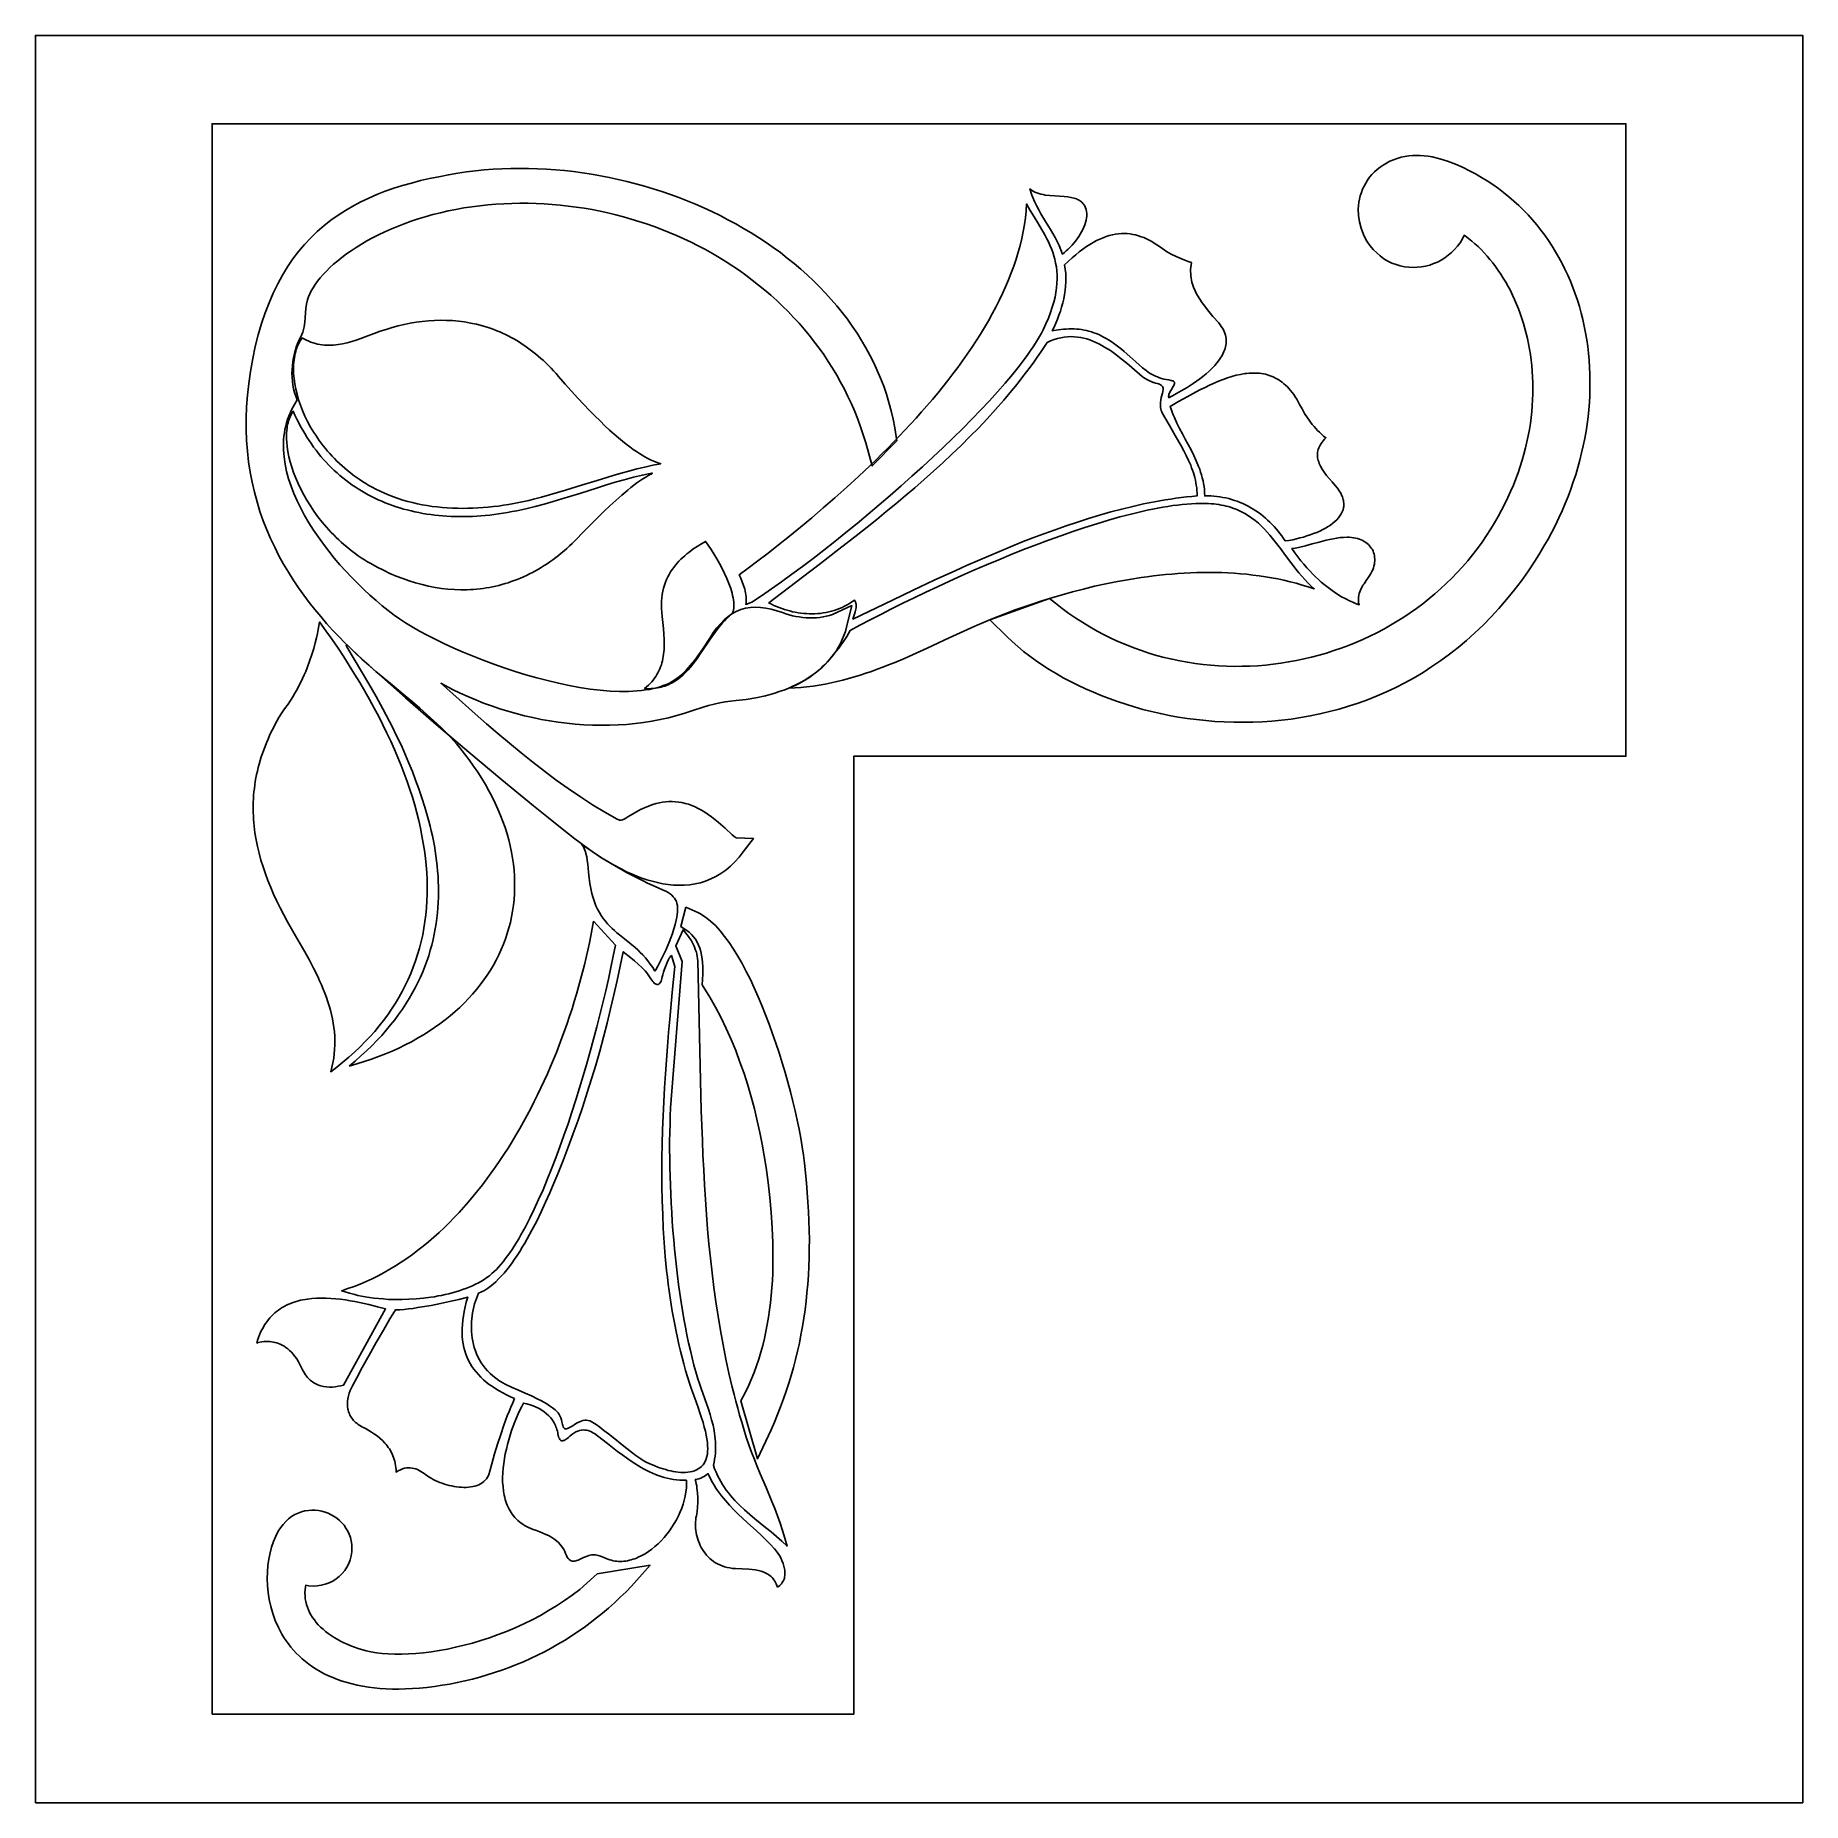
# Model space of a CAD drawing. Extents: x 0 to 200, y 0 to 200.
import ezdxf

# ---------------------------------------------------------------- set-up
doc = ezdxf.new("R2010")
doc.units = 0
doc.layers.add('LAYER_1', color=18, linetype='CONTINUOUS')

msp = doc.modelspace()

# ---------------------------------------------------------------- linework, layer by layer
at = {"layer": 'LAYER_1'}
for points in [[(0.01, 0.14), (200.01, 0.14), (200.01, 200.14), (0.01, 200.14)], [(20.01, 10.14), (92.62, 10.14), (92.62, 118.56), (180.01, 118.56), (180.01, 190.14), (20.01, 190.14)], [(108.03, 134), (109.93, 132.1), (110.55, 131.53), (111.19, 130.97), (111.85, 130.42), (112.54, 129.89), (113.26, 129.37), (113.99, 128.87), (114.75, 128.38), (115.53, 127.91), (116.34, 127.45), (117.16, 127.01), (118, 126.59), (118.86, 126.19), (119.74, 125.8), (120.63, 125.43), (121.54, 125.08), (122.47, 124.75), (123.41, 124.44), (124.37, 124.14), (125.34, 123.87), (126.32, 123.62), (127.32, 123.39), (128.32, 123.19), (129.34, 123), (130.37, 122.84), (131.4, 122.71), (132.45, 122.59), (133.5, 122.51), (134.56, 122.44), (135.63, 122.41), (136.7, 122.4), (137.78, 122.42), (138.86, 122.46), (139.94, 122.54), (141.03, 122.64), (142.11, 122.77), (143.2, 122.93), (144.29, 123.13), (145.38, 123.35), (146.46, 123.61), (147.55, 123.9), (148.63, 124.22), (149.7, 124.57), (150.78, 124.96), (151.84, 125.39), (152.9, 125.85), (153.95, 126.35), (154.99, 126.88), (156.03, 127.45), (157.05, 128.05), (158.06, 128.7), (159.06, 129.38), (160.04, 130.1), (161.02, 130.87), (161.97, 131.67), (162.91, 132.51), (163.84, 133.39), (164.74, 134.32), (165.63, 135.28), (166.5, 136.29), (167.35, 137.34), (168.18, 138.43), (168.98, 139.56), (169.76, 140.74), (170.26, 141.53), (170.73, 142.32), (171.19, 143.12), (171.62, 143.92), (172.03, 144.72), (172.42, 145.53), (172.78, 146.34), (173.13, 147.15), (173.46, 147.97), (173.77, 148.78), (174.05, 149.6), (174.32, 150.42), (174.56, 151.24), (174.79, 152.06), (174.99, 152.88), (175.18, 153.7), (175.34, 154.52), (175.49, 155.34), (175.61, 156.16), (175.72, 156.97), (175.8, 157.78), (175.87, 158.59), (175.91, 159.4), (175.94, 160.2), (175.94, 161), (175.93, 161.8), (175.9, 162.59), (175.85, 163.38), (175.77, 164.16), (175.68, 164.93), (175.57, 165.7), (175.44, 166.47), (175.3, 167.23), (175.13, 167.98), (174.94, 168.72), (174.74, 169.45), (174.51, 170.18), (174.27, 170.9), (174.01, 171.61), (173.73, 172.31), (173.43, 173), (173.11, 173.68), (172.78, 174.34), (172.42, 175), (172.05, 175.65), (171.66, 176.28), (171.25, 176.91), (170.82, 177.52), (170.38, 178.11), (169.91, 178.69), (169.43, 179.26), (168.93, 179.82), (168.41, 180.36), (167.88, 180.88), (167.33, 181.39), (166.76, 181.88), (166.17, 182.35), (165.57, 182.81), (164.95, 183.25), (164.31, 183.67), (163.66, 184.07), (162.99, 184.46), (162.3, 184.82), (161.59, 185.17), (160.71, 185.56), (159.82, 185.9), (158.93, 186.17), (158.07, 186.38), (157.61, 186.46), (157.18, 186.51), (156.74, 186.55), (156.3, 186.56), (155.87, 186.55), (155.43, 186.52), (155, 186.45), (154.58, 186.35), (154.13, 186.22), (153.71, 186.06), (153.3, 185.89), (152.91, 185.69), (152.54, 185.47), (152.19, 185.22), (151.86, 184.96), (151.55, 184.68), (151.27, 184.39), (151, 184.08), (150.77, 183.75), (150.56, 183.42), (150.37, 183.07), (150.2, 182.72), (150.07, 182.36), (149.95, 181.99), (149.86, 181.62), (149.79, 181.25), (149.75, 180.88), (149.72, 180.48), (149.74, 179.76), (149.85, 179.03), (150.03, 178.31), (150.3, 177.62), (150.63, 176.98), (150.85, 176.64), (151.07, 176.32), (151.42, 175.91), (151.8, 175.52), (152.2, 175.18), (152.62, 174.87), (153.07, 174.6), (153.53, 174.38), (153.99, 174.2), (154.47, 174.06), (154.95, 173.96), (155.44, 173.9), (155.92, 173.88), (156.4, 173.89), (156.87, 173.94), (157.34, 174.03), (157.8, 174.15), (158.25, 174.31), (158.68, 174.49), (159.11, 174.71), (159.51, 174.96), (159.9, 175.25), (160.27, 175.56), (160.62, 175.9), (160.94, 176.27), (161.24, 176.67), (161.5, 177.1), (161.72, 177.52), (161.83, 177.44), (162.2, 177.16), (162.56, 176.86), (162.92, 176.55), (163.28, 176.23), (163.62, 175.89), (163.96, 175.53), (164.3, 175.17), (164.62, 174.78), (164.94, 174.39), (165.25, 173.98), (165.55, 173.55), (165.85, 173.12), (166.13, 172.67), (166.41, 172.21), (166.67, 171.73), (166.93, 171.25), (167.17, 170.75), (167.41, 170.25), (167.63, 169.73), (167.85, 169.2), (168.05, 168.66), (168.24, 168.11), (168.41, 167.55), (168.58, 166.98), (168.73, 166.41), (168.87, 165.82), (168.99, 165.23), (169.1, 164.63), (169.2, 164.02), (169.29, 163.4), (169.36, 162.78), (169.41, 162.14), (169.45, 161.51), (169.47, 160.86), (169.48, 160.21), (169.47, 159.56), (169.45, 158.9), (169.41, 158.23), (169.35, 157.56), (169.28, 156.89), (169.19, 156.21), (169.08, 155.52), (168.95, 154.84), (168.81, 154.15), (168.65, 153.45), (168.46, 152.76), (168.26, 152.06), (168.04, 151.36), (167.8, 150.65), (167.54, 149.95), (167.27, 149.24), (166.96, 148.54), (166.64, 147.83), (166.3, 147.12), (165.94, 146.41), (165.55, 145.7), (165.15, 144.99), (164.72, 144.28), (164.23, 143.53), (163.73, 142.79), (163.2, 142.07), (162.66, 141.36), (162.1, 140.68), (161.52, 140.01), (160.92, 139.36), (160.31, 138.72), (159.68, 138.1), (159.04, 137.51), (158.38, 136.93), (157.7, 136.36), (157.01, 135.82), (156.31, 135.29), (155.59, 134.79), (154.86, 134.3), (154.12, 133.83), (153.36, 133.38), (152.6, 132.95), (151.82, 132.54), (151.04, 132.16), (150.24, 131.79), (149.43, 131.44), (148.62, 131.11), (147.79, 130.8), (146.96, 130.51), (146.12, 130.24), (145.28, 130), (144.43, 129.77), (143.57, 129.57), (142.71, 129.39), (141.84, 129.23), (140.97, 129.09), (140.1, 128.98), (139.22, 128.88), (138.34, 128.81), (137.46, 128.76), (136.57, 128.74), (135.69, 128.73), (134.8, 128.75), (133.92, 128.79), (133.03, 128.86), (132.15, 128.95), (131.27, 129.06), (130.39, 129.2), (129.51, 129.36), (128.64, 129.54), (127.76, 129.75), (126.9, 129.98), (126.03, 130.24), (125.18, 130.52), (124.32, 130.83), (123.48, 131.16), (122.64, 131.51), (121.8, 131.9), (120.98, 132.3), (120.16, 132.73), (119.35, 133.19), (118.55, 133.68), (117.76, 134.19), (116.97, 134.72), (116.2, 135.29), (115.44, 135.88), (114.78, 136.42)], [(24.9, 164.94), (24.61, 163.56), (24.35, 162.12), (24.15, 160.75), (24, 159.41), (23.9, 158.1), (23.86, 156.81), (23.86, 155.54), (23.91, 154.3), (24, 153.08), (24.14, 151.88), (24.32, 150.72), (24.54, 149.57), (24.8, 148.45), (25.1, 147.35), (25.43, 146.27), (25.8, 145.22), (26.2, 144.2), (26.63, 143.19), (27.1, 142.21), (27.58, 141.25), (28.1, 140.31), (28.64, 139.4), (29.2, 138.51), (29.79, 137.63), (30.39, 136.78), (31.01, 135.96), (31.65, 135.15), (32.3, 134.36), (32.97, 133.59), (33.65, 132.84), (34.34, 132.12), (35.03, 131.41), (35.74, 130.71), (36.45, 130.04), (37.57, 129.01), (38.87, 127.84), (41.91, 125.16), (45.37, 122.16), (49.06, 119.02), (52.8, 115.89), (56.39, 112.95), (58.06, 111.6), (59.63, 110.35), (61.07, 109.23), (62.36, 108.26), (63.27, 107.61), (64.25, 106.96), (65.29, 106.34), (66.36, 105.77), (66.92, 105.49), (67.48, 105.24), (68.06, 105), (68.64, 104.78), (69.22, 104.58), (69.82, 104.41), (70.41, 104.26), (71.02, 104.14), (71.62, 104.05), (72.23, 103.99), (72.84, 103.96), (73.45, 103.97), (74.06, 104.02), (74.67, 104.11), (75.27, 104.25), (75.86, 104.44), (76.45, 104.67), (77.03, 104.95), (77.59, 105.28), (78.13, 105.67), (78.66, 106.11), (79.16, 106.6), (79.65, 107.15), (80.09, 107.73), (81.27, 109.27), (79.32, 109.34), (79.31, 109.34), (79.3, 109.34), (79.22, 109.39), (79.08, 109.49), (78.87, 109.68), (78.07, 110.44), (77.28, 111.12), (76.51, 111.72), (75.77, 112.22), (75.39, 112.45), (75.02, 112.65), (74.66, 112.83), (74.29, 112.98), (73.92, 113.12), (73.55, 113.23), (73.18, 113.32), (72.82, 113.38), (72.45, 113.42), (72.08, 113.44), (71.71, 113.44), (71.35, 113.41), (70.99, 113.37), (70.63, 113.3), (70.27, 113.21), (69.9, 113.1), (69.2, 112.85), (68.49, 112.52), (67.77, 112.13), (67.06, 111.7), (66.82, 111.56), (66.63, 111.45), (66.45, 111.38), (66.31, 111.34), (66.2, 111.33), (66.11, 111.33), (66.02, 111.35), (65.86, 111.43), (64.47, 112.22), (63.07, 113.07), (61.69, 113.97), (60.32, 114.9), (58.96, 115.87), (57.62, 116.87), (56.29, 117.9), (54.97, 118.96), (53.66, 120.03), (52.36, 121.13), (51.07, 122.23), (49.79, 123.35), (47.26, 125.61), (45.9, 126.83), (46.39, 126.56), (47.23, 126.12), (48.09, 125.71), (48.96, 125.31), (49.84, 124.94), (50.73, 124.58), (51.64, 124.25), (52.56, 123.94), (53.48, 123.65), (54.42, 123.39), (55.36, 123.15), (56.3, 122.93), (57.26, 122.73), (58.22, 122.56), (59.18, 122.42), (60.15, 122.29), (61.11, 122.2), (62.08, 122.13), (63.05, 122.08), (64.02, 122.06), (64.99, 122.07), (65.96, 122.11), (66.92, 122.17), (67.88, 122.26), (68.84, 122.38), (69.79, 122.53), (70.73, 122.71), (71.66, 122.92), (72.59, 123.16), (73.51, 123.43), (74.4, 123.72), (75.59, 124.11), (76.2, 124.29), (76.82, 124.45), (77.45, 124.59), (78.07, 124.72), (78.69, 124.81), (79.33, 124.88), (80.44, 125), (81.55, 125.18), (82.64, 125.41), (83.68, 125.7), (84.2, 125.87), (84.7, 126.05), (85.19, 126.24), (85.67, 126.45), (86.13, 126.67), (86.59, 126.9), (87.03, 127.15), (87.46, 127.42), (87.88, 127.7), (88.28, 127.99), (88.66, 128.3), (89.03, 128.62), (89.39, 128.96), (89.72, 129.32), (90.04, 129.69), (90.34, 130.07), (90.62, 130.47), (90.87, 130.88), (91.11, 131.31), (91.32, 131.76), (91.51, 132.21), (91.68, 132.68), (91.82, 133.16), (92.39, 135.61), (90.2, 134.62), (89.87, 134.5), (89.52, 134.4), (89.17, 134.32), (88.8, 134.26), (88.42, 134.22), (88.04, 134.21), (87.65, 134.21), (87.25, 134.23), (86.86, 134.26), (86.46, 134.32), (86.07, 134.39), (85.68, 134.47), (85.3, 134.57), (84.93, 134.69), (84.55, 134.82), (83.91, 135.03), (83.28, 135.21), (82.66, 135.33), (82.07, 135.41), (81.49, 135.43), (80.92, 135.4), (80.36, 135.31), (79.83, 135.16), (79.32, 134.94), (78.83, 134.67), (78.38, 134.35), (77.94, 133.98), (77.53, 133.56), (77.14, 133.1), (76.76, 132.59), (76.4, 132.05), (75.53, 130.7), (75.09, 130.06), (74.63, 129.44), (74.16, 128.85), (73.67, 128.31), (73.15, 127.81), (72.9, 127.59), (72.63, 127.38), (72.36, 127.19), (72.07, 127.01), (71.76, 126.85), (71.42, 126.69), (71.07, 126.55), (70.71, 126.43), (70.32, 126.32), (69.91, 126.22), (69.49, 126.13), (69.05, 126.06), (68.6, 126), (68.13, 125.95), (67.15, 125.9), (66.11, 125.9), (65.04, 125.94), (63.93, 126.04), (62.78, 126.17), (61.6, 126.35), (60.41, 126.57), (59.2, 126.83), (57.97, 127.12), (56.75, 127.44), (55.52, 127.79), (54.29, 128.17), (53.08, 128.57), (51.88, 128.98), (50.7, 129.42), (49.55, 129.87), (48.43, 130.34), (47.35, 130.81), (46.3, 131.29), (45.31, 131.77), (44.36, 132.25), (43.47, 132.72), (42.65, 133.19), (41.9, 133.65), (41.21, 134.1), (40.61, 134.53), (39.94, 135.05), (39.25, 135.6), (38.56, 136.18), (37.87, 136.79), (37.18, 137.44), (36.49, 138.1), (35.81, 138.79), (35.14, 139.51), (34.48, 140.24), (33.84, 140.99), (33.21, 141.76), (32.61, 142.55), (32.04, 143.34), (31.49, 144.15), (30.97, 144.97), (30.48, 145.8), (30.04, 146.63), (29.63, 147.46), (29.26, 148.3), (28.94, 149.13), (28.66, 149.96), (28.44, 150.79), (28.27, 151.61), (28.15, 152.43), (28.11, 152.82), (28.09, 153.22), (28.08, 153.62), (28.08, 154.01), (28.1, 154.4), (28.14, 154.79), (28.19, 155.17), (28.25, 155.55), (28.34, 155.93), (28.43, 156.3), (28.55, 156.67), (28.68, 157.03), (28.83, 157.4), (29, 157.76), (29.19, 158.11), (29.64, 158.89), (29.34, 159.74), (29.23, 160.13), (29.15, 160.55), (29.09, 160.98), (29.06, 161.42), (29.05, 161.87), (29.06, 162.33), (29.1, 162.79), (29.16, 163.24), (29.24, 163.69), (29.33, 164.12), (29.44, 164.55), (29.57, 164.95), (29.71, 165.33), (29.86, 165.69), (30.04, 166.04), (30.16, 166.28), (30.27, 166.57), (30.35, 166.85), (30.42, 167.15), (30.5, 167.68), (30.55, 168.21), (30.63, 169.25), (30.7, 169.74), (30.82, 170.23), (30.92, 170.55), (31.06, 170.88), (31.23, 171.23), (31.43, 171.58), (31.67, 171.95), (31.94, 172.32), (32.24, 172.7), (32.57, 173.08), (32.94, 173.47), (33.33, 173.86), (33.76, 174.24), (34.22, 174.63), (34.7, 175.02), (35.21, 175.4), (35.75, 175.77), (36.32, 176.15), (36.91, 176.51), (37.53, 176.87), (38.18, 177.22), (38.84, 177.56), (39.54, 177.89), (40.25, 178.21), (40.99, 178.52), (41.75, 178.82), (42.53, 179.1), (43.32, 179.36), (44.14, 179.62), (44.98, 179.85), (45.84, 180.07), (46.71, 180.27), (47.61, 180.45), (48.51, 180.61), (49.41, 180.74), (50.32, 180.86), (51.22, 180.96), (52.13, 181.03), (53.03, 181.09), (53.94, 181.12), (54.85, 181.14), (55.76, 181.14), (56.67, 181.11), (57.59, 181.07), (58.49, 181.01), (59.4, 180.93), (60.31, 180.83), (61.21, 180.71), (62.11, 180.57), (63.01, 180.42), (63.91, 180.24), (64.8, 180.05), (65.68, 179.83), (66.57, 179.6), (67.44, 179.35), (68.31, 179.09), (69.18, 178.8), (70.04, 178.5), (70.89, 178.18), (71.73, 177.84), (72.57, 177.48), (73.4, 177.11), (74.22, 176.72), (75.03, 176.31), (75.83, 175.89), (76.62, 175.45), (77.4, 174.99), (78.17, 174.51), (78.93, 174.02), (79.68, 173.52), (80.42, 172.99), (81.14, 172.45), (81.85, 171.89), (82.55, 171.32), (83.23, 170.73), (83.9, 170.13), (84.55, 169.51), (85.19, 168.88), (85.82, 168.23), (86.43, 167.56), (87.02, 166.88), (87.6, 166.18), (88.16, 165.47), (88.7, 164.75), (89.22, 164.01), (89.73, 163.25), (90.22, 162.49), (90.69, 161.7), (91.13, 160.91), (91.56, 160.09), (91.97, 159.27), (92.36, 158.43), (92.73, 157.58), (93.08, 156.71), (93.4, 155.83), (93.7, 154.93), (93.98, 154.02), (94.71, 151.42), (97.5, 154.27), (97.27, 155.73), (97.08, 156.7), (96.86, 157.65), (96.61, 158.59), (96.32, 159.52), (96.01, 160.43), (95.66, 161.33), (95.29, 162.22), (94.88, 163.09), (94.45, 163.95), (93.99, 164.79), (93.51, 165.62), (93, 166.43), (92.46, 167.23), (91.9, 168.01), (91.32, 168.78), (90.71, 169.53), (90.08, 170.26), (89.43, 170.98), (88.76, 171.68), (88.06, 172.37), (87.35, 173.04), (86.62, 173.69), (85.87, 174.33), (85.1, 174.94), (84.32, 175.55), (83.51, 176.13), (82.7, 176.7), (81.86, 177.25), (81.02, 177.79), (80.15, 178.3), (79.28, 178.8), (78.39, 179.28), (77.49, 179.74), (76.58, 180.19), (75.66, 180.61), (74.72, 181.02), (73.78, 181.41), (72.83, 181.78), (71.87, 182.13), (70.9, 182.47), (69.92, 182.78), (68.94, 183.08), (67.95, 183.35), (66.96, 183.61), (65.96, 183.84), (64.95, 184.06), (63.95, 184.25), (62.94, 184.43), (61.93, 184.59), (60.91, 184.72), (59.9, 184.84), (58.88, 184.93), (57.86, 185), (56.85, 185.05), (55.83, 185.09), (54.82, 185.09), (53.81, 185.08), (52.8, 185.05), (51.8, 184.99), (50.8, 184.91), (49.8, 184.81), (48.81, 184.69), (47.83, 184.54), (46.75, 184.36), (45.68, 184.15), (44.62, 183.94), (43.58, 183.7), (42.56, 183.43), (41.56, 183.15), (40.58, 182.84), (39.61, 182.5), (38.67, 182.13), (37.74, 181.73), (36.84, 181.3), (35.95, 180.83), (35.09, 180.33), (34.26, 179.79), (33.45, 179.22), (32.66, 178.6), (31.9, 177.93), (31.17, 177.23), (30.47, 176.48), (29.8, 175.68), (29.16, 174.84), (28.55, 173.95), (27.98, 173.01), (27.44, 172.02), (26.93, 170.97), (26.45, 169.88), (26.01, 168.73), (25.61, 167.52), (25.24, 166.26)], [(116.44, 181.91), (116.84, 181.87), (117.2, 181.81), (117.53, 181.73), (117.68, 181.68), (117.82, 181.63), (117.95, 181.57), (118.07, 181.51), (118.18, 181.44), (118.29, 181.37), (118.39, 181.29), (118.48, 181.21), (118.56, 181.12), (118.63, 181.03), (118.7, 180.94), (118.76, 180.84), (118.81, 180.74), (118.86, 180.64), (118.93, 180.43), (118.97, 180.2), (118.99, 179.97), (118.99, 179.72), (118.96, 179.47), (118.92, 179.21), (118.85, 178.95), (118.76, 178.69), (118.66, 178.42), (118.53, 178.16), (118.4, 177.89), (118.25, 177.63), (118.08, 177.37), (117.91, 177.11), (117.72, 176.86), (117.53, 176.62), (117.33, 176.38), (117.12, 176.16), (116.9, 175.94), (116.68, 175.74), (116.46, 175.55), (116.24, 175.38), (116.06, 175.87), (115.86, 176.35), (115.64, 176.82), (115.4, 177.28), (115.15, 177.73), (114.88, 178.18), (114.34, 179.07), (113.8, 179.96), (113.55, 180.41), (113.31, 180.87), (113.08, 181.33), (112.88, 181.8), (112.78, 182.04), (112.7, 182.29), (112.62, 182.53), (112.55, 182.78), (112.72, 182.64), (112.91, 182.51), (113.11, 182.41), (113.33, 182.31), (113.55, 182.24), (113.79, 182.17), (114.04, 182.12), (114.29, 182.07), (114.82, 182.01), (115.36, 181.97), (115.9, 181.94)], [(114.05, 166.82), (113.86, 166.45), (113.66, 166.08), (113.43, 165.69), (113.18, 165.29), (112.92, 164.88), (112.64, 164.46), (112.33, 164.03), (112.02, 163.6), (111.68, 163.15), (111.33, 162.7), (110.58, 161.76), (109.77, 160.8), (108.9, 159.81), (107.98, 158.8), (107.02, 157.77), (106, 156.72), (104.95, 155.66), (103.86, 154.59), (102.74, 153.5), (101.58, 152.42), (100.4, 151.33), (99.2, 150.24), (97.98, 149.15), (96.75, 148.07), (95.5, 147), (94.25, 145.95), (93, 144.9), (91.74, 143.88), (90.49, 142.88), (89.25, 141.9), (88.02, 140.95), (86.81, 140.03), (85.61, 139.15), (84.44, 138.3), (83.3, 137.49), (82.18, 136.72), (81.1, 135.99), (80.4, 135.74), (80.43, 135.96), (80.44, 136.17), (80.45, 136.39), (80.44, 136.61), (80.41, 136.83), (80.38, 137.04), (80.34, 137.26), (80.29, 137.47), (80.23, 137.69), (80.16, 137.9), (80, 138.31), (79.83, 138.7), (79.64, 139.08), (80.69, 139.85), (81.78, 140.68), (82.93, 141.56), (84.12, 142.49), (85.34, 143.46), (86.6, 144.48), (87.88, 145.55), (89.18, 146.66), (90.5, 147.81), (91.83, 149), (93.16, 150.22), (94.49, 151.48), (95.15, 152.12), (95.81, 152.77), (96.47, 153.43), (97.12, 154.09), (97.77, 154.77), (98.41, 155.45), (99.05, 156.13), (99.68, 156.82), (100.3, 157.52), (100.91, 158.23), (101.52, 158.94), (102.12, 159.66), (102.7, 160.38), (103.28, 161.1), (103.84, 161.84), (104.39, 162.57), (104.93, 163.32), (105.46, 164.06), (105.97, 164.81), (106.47, 165.56), (106.95, 166.32), (107.41, 167.08), (107.86, 167.84), (108.29, 168.61), (108.7, 169.38), (109.09, 170.15), (109.46, 170.92), (109.81, 171.7), (110.14, 172.47), (110.45, 173.25), (110.74, 174.03), (111, 174.81), (111.24, 175.59), (111.46, 176.37), (111.64, 177.15), (111.81, 177.94), (111.94, 178.72), (112.05, 179.5), (112.13, 180.28), (112.19, 181.06), (112.6, 180.33), (113.03, 179.62), (113.46, 178.92), (113.88, 178.21), (114.09, 177.85), (114.29, 177.49), (114.48, 177.13), (114.66, 176.76), (114.83, 176.38), (114.99, 176), (115.14, 175.61), (115.27, 175.21), (115.38, 174.8), (115.47, 174.38), (115.55, 173.95), (115.6, 173.5), (115.63, 173.04), (115.64, 172.57), (115.62, 172.08), (115.58, 171.57), (115.5, 171.05), (115.4, 170.51), (115.26, 169.95), (115.09, 169.37), (114.89, 168.76), (114.65, 168.14), (114.37, 167.49)], [(127.5, 176.04), (127.74, 175.86), (128, 175.69), (128.27, 175.53), (128.54, 175.38), (129.1, 175.11), (129.63, 174.88), (130.1, 174.69), (130.48, 174.55), (130.84, 174.42), (130.8, 174.16), (130.77, 173.91), (130.75, 173.65), (130.75, 173.41), (130.76, 173.16), (130.78, 172.92), (130.81, 172.68), (130.85, 172.45), (130.9, 172.22), (130.97, 171.99), (131.04, 171.77), (131.12, 171.55), (131.21, 171.33), (131.31, 171.11), (131.53, 170.69), (131.78, 170.28), (132.05, 169.87), (132.34, 169.48), (132.64, 169.09), (132.95, 168.71), (133.27, 168.33), (133.92, 167.6), (134.08, 167.4), (134.22, 167.21), (134.35, 167.01), (134.46, 166.82), (134.55, 166.62), (134.62, 166.43), (134.68, 166.23), (134.73, 166.04), (134.76, 165.85), (134.77, 165.66), (134.77, 165.47), (134.76, 165.28), (134.73, 165.09), (134.7, 164.9), (134.65, 164.71), (134.59, 164.53), (134.52, 164.35), (134.43, 164.16), (134.34, 163.98), (134.24, 163.81), (134.13, 163.63), (134.01, 163.46), (133.75, 163.11), (133.47, 162.78), (133.16, 162.46), (132.83, 162.14), (132.49, 161.84), (132.13, 161.55), (131.77, 161.27), (131.41, 161.01), (131.05, 160.76), (130.69, 160.52), (130.34, 160.3), (129.69, 159.91), (129.13, 159.6), (128.68, 159.36), (128.39, 159.21), (128.27, 159.14), (128.26, 159.27), (128.27, 159.39), (128.29, 159.5), (128.33, 159.62), (128.38, 159.73), (128.44, 159.84), (128.59, 160.08), (128.78, 160.4), (128.85, 160.53), (128.89, 160.64), (128.92, 160.74), (128.92, 160.82), (128.91, 160.89), (128.88, 160.94), (128.82, 160.99), (128.75, 161.03), (128.67, 161.06), (128.56, 161.09), (128.29, 161.14), (127.96, 161.2), (127.7, 161.25), (127.46, 161.31), (127.22, 161.39), (126.99, 161.48), (126.76, 161.57), (126.54, 161.68), (126.32, 161.8), (126.11, 161.93), (125.91, 162.06), (125.7, 162.21), (125.31, 162.51), (124.93, 162.84), (124.56, 163.19), (123.88, 163.81), (123.24, 164.36), (122.93, 164.62), (122.63, 164.86), (122.33, 165.08), (122.03, 165.29), (121.74, 165.49), (121.46, 165.67), (121.17, 165.84), (120.89, 166), (120.61, 166.14), (120.34, 166.27), (120.06, 166.39), (119.79, 166.49), (119.51, 166.59), (119.24, 166.67), (118.96, 166.74), (118.69, 166.79), (118.41, 166.84), (118.13, 166.88), (117.85, 166.9), (117.56, 166.92), (117.27, 166.92), (116.97, 166.92), (116.67, 166.9), (116.37, 166.88), (116.06, 166.84), (115.74, 166.8), (115.08, 166.69), (115.29, 167.13), (115.49, 167.58), (115.67, 168.03), (115.85, 168.48), (116.01, 168.94), (116.15, 169.4), (116.28, 169.86), (116.39, 170.33), (116.48, 170.8), (116.56, 171.27), (116.6, 171.75), (116.63, 172.23), (116.63, 172.71), (116.61, 173.19), (116.56, 173.68), (116.48, 174.16), (116.91, 174.58), (117.33, 174.96), (117.75, 175.32), (118.15, 175.65), (118.55, 175.95), (118.95, 176.23), (119.34, 176.48), (119.72, 176.71), (120.09, 176.91), (120.46, 177.09), (120.83, 177.24), (121.19, 177.37), (121.54, 177.48), (121.89, 177.57), (122.24, 177.63), (122.57, 177.68), (122.91, 177.7), (123.24, 177.71), (123.57, 177.7), (123.89, 177.67), (124.21, 177.62), (124.52, 177.55), (124.83, 177.46), (125.14, 177.36), (125.44, 177.25), (125.74, 177.12), (126.04, 176.97), (126.34, 176.81), (126.63, 176.63), (126.92, 176.45), (127.21, 176.25)], [(30.21, 165.91), (30.46, 165.76), (30.7, 165.63), (30.95, 165.52), (31.2, 165.42), (31.45, 165.33), (31.7, 165.26), (31.95, 165.2), (32.21, 165.15), (32.46, 165.11), (32.72, 165.09), (32.97, 165.07), (33.23, 165.07), (33.49, 165.08), (33.74, 165.09), (34, 165.12), (34.26, 165.15), (34.77, 165.24), (35.29, 165.36), (35.81, 165.5), (36.32, 165.65), (36.84, 165.83), (37.35, 166.01), (38.35, 166.4), (39.03, 166.65), (39.7, 166.87), (40.38, 167.08), (41.06, 167.26), (41.74, 167.43), (42.43, 167.57), (43.12, 167.68), (43.8, 167.77), (44.49, 167.84), (45.17, 167.88), (45.86, 167.9), (46.54, 167.89), (47.23, 167.86), (47.91, 167.8), (48.58, 167.71), (49.26, 167.59), (49.93, 167.45), (50.6, 167.27), (51.26, 167.07), (51.59, 166.96), (51.91, 166.84), (52.24, 166.71), (52.56, 166.58), (52.89, 166.43), (53.21, 166.28), (53.53, 166.12), (53.85, 165.96), (54.16, 165.78), (54.48, 165.6), (54.79, 165.41), (55.1, 165.21), (55.41, 165.01), (55.72, 164.79), (56.02, 164.57), (56.32, 164.34), (56.62, 164.1), (56.92, 163.85), (57.22, 163.59), (57.51, 163.33), (57.8, 163.05), (58.09, 162.77), (58.37, 162.48), (58.66, 162.18), (58.94, 161.87), (59.21, 161.55), (59.97, 160.68), (60.7, 159.86), (61.39, 159.09), (62.06, 158.37), (62.7, 157.7), (63.32, 157.08), (63.91, 156.5), (64.47, 155.97), (65, 155.47), (65.51, 155.02), (65.99, 154.61), (66.45, 154.23), (66.88, 153.88), (67.29, 153.57), (67.67, 153.29), (68.03, 153.04), (68.37, 152.82), (68.68, 152.63), (68.97, 152.46), (69.23, 152.31), (69.7, 152.07), (70.08, 151.9), (70.37, 151.79), (70.58, 151.73), (70.72, 151.69), (70.78, 151.67), (69.88, 151.49), (68.98, 151.29), (68.08, 151.07), (67.18, 150.83), (66.29, 150.58), (65.39, 150.32), (63.59, 149.78), (61.8, 149.22), (60, 148.66), (59.1, 148.4), (58.2, 148.13), (57.3, 147.89), (56.4, 147.65), (55.84, 147.51), (55.28, 147.38), (54.72, 147.27), (54.15, 147.16), (53.57, 147.05), (53, 146.96), (52.42, 146.88), (51.84, 146.81), (51.26, 146.75), (50.68, 146.7), (50.1, 146.66), (49.52, 146.64), (48.94, 146.62), (48.36, 146.61), (47.78, 146.62), (47.2, 146.64), (46.63, 146.67), (46.05, 146.72), (45.48, 146.77), (44.92, 146.84), (44.35, 146.93), (43.8, 147.02), (43.24, 147.13), (42.69, 147.26), (42.15, 147.4), (41.61, 147.55), (41.08, 147.72), (40.55, 147.9), (40.03, 148.1), (39.52, 148.32), (39.02, 148.55), (38.53, 148.79), (38.14, 149), (37.76, 149.21), (37.39, 149.44), (37.03, 149.66), (36.67, 149.9), (36.33, 150.14), (35.99, 150.38), (35.66, 150.63), (35.34, 150.89), (35.03, 151.15), (34.72, 151.42), (34.43, 151.69), (34.14, 151.96), (33.86, 152.24), (33.59, 152.52), (33.33, 152.81), (33.08, 153.1), (32.83, 153.39), (32.59, 153.69), (32.36, 153.99), (32.14, 154.29), (31.93, 154.59), (31.73, 154.9), (31.53, 155.2), (31.34, 155.51), (31.16, 155.82), (30.82, 156.44), (30.52, 157.06), (30.25, 157.68), (30.01, 158.3), (29.8, 158.91), (29.63, 159.52), (29.48, 160.12), (29.37, 160.71), (29.29, 161.28), (29.26, 161.56), (29.24, 161.84), (29.23, 162.12), (29.23, 162.39), (29.23, 162.65), (29.24, 162.91), (29.26, 163.17), (29.29, 163.42), (29.32, 163.66), (29.36, 163.9), (29.41, 164.13), (29.47, 164.36), (29.54, 164.58), (29.61, 164.79), (29.69, 165), (29.78, 165.19), (29.88, 165.38), (29.98, 165.57), (30.09, 165.74)], [(127.58, 157.35), (127.94, 156.69), (128.3, 156.06), (129, 154.85), (129.66, 153.7), (129.97, 153.14), (130.25, 152.59), (130.52, 152.04), (130.76, 151.49), (130.86, 151.21), (130.97, 150.93), (131.06, 150.65), (131.14, 150.37), (131.22, 150.09), (131.29, 149.8), (131.35, 149.52), (131.39, 149.22), (131.43, 148.93), (131.46, 148.63), (131.48, 148.33), (131.48, 148.02), (130.89, 147.97), (130.29, 147.91), (129.69, 147.84), (129.09, 147.76), (128.49, 147.67), (127.88, 147.58), (126.66, 147.36), (125.43, 147.12), (124.19, 146.84), (122.95, 146.54), (121.7, 146.21), (120.45, 145.85), (119.19, 145.47), (117.93, 145.07), (116.67, 144.64), (115.41, 144.2), (114.14, 143.74), (112.88, 143.26), (111.62, 142.77), (110.37, 142.26), (109.11, 141.75), (107.87, 141.22), (106.62, 140.68), (105.39, 140.14), (104.16, 139.59), (101.73, 138.47), (99.35, 137.36), (97.01, 136.24), (92.52, 134.09), (92.7, 134.63), (92.79, 134.92), (92.85, 135.21), (92.88, 135.35), (92.89, 135.49), (92.89, 135.63), (92.88, 135.77), (92.86, 135.89), (92.82, 136.02), (92.76, 136.13), (92.69, 136.24), (92.42, 136.05), (92.15, 135.86), (91.87, 135.7), (91.59, 135.54), (91.3, 135.4), (91.01, 135.27), (90.71, 135.16), (90.41, 135.06), (90.11, 134.97), (89.8, 134.89), (89.49, 134.83), (89.18, 134.78), (88.87, 134.73), (88.55, 134.71), (88.23, 134.69), (87.92, 134.68), (87.6, 134.68), (87.28, 134.7), (86.96, 134.72), (86.64, 134.76), (86.33, 134.8), (86.01, 134.86), (85.7, 134.92), (85.39, 135), (85.08, 135.08), (84.77, 135.17), (84.47, 135.28), (84.17, 135.39), (83.87, 135.5), (83.58, 135.63), (83.3, 135.76), (83.01, 135.91), (86.84, 138.84), (88.87, 140.39), (90.95, 141.99), (93.08, 143.65), (94.15, 144.5), (95.23, 145.36), (96.31, 146.24), (97.38, 147.13), (98.46, 148.03), (99.53, 148.95), (100.6, 149.88), (101.66, 150.82), (102.7, 151.78), (103.74, 152.75), (104.76, 153.73), (105.77, 154.73), (106.76, 155.74), (107.72, 156.76), (108.67, 157.79), (109.59, 158.84), (110.49, 159.9), (110.92, 160.44), (111.35, 160.98), (111.77, 161.52), (112.19, 162.06), (112.6, 162.61), (112.99, 163.16), (113.38, 163.71), (113.76, 164.27), (114.14, 164.83), (114.5, 165.4), (114.9, 165.57), (115.3, 165.72), (115.69, 165.84), (116.07, 165.93), (116.45, 166), (116.83, 166.03), (117.2, 166.05), (117.57, 166.04), (117.93, 166), (118.29, 165.95), (118.65, 165.87), (119, 165.78), (119.34, 165.67), (119.68, 165.54), (120.02, 165.39), (120.36, 165.23), (120.69, 165.06), (121.01, 164.87), (121.34, 164.67), (121.66, 164.46), (121.97, 164.25), (122.29, 164.02), (122.9, 163.55), (123.51, 163.05), (124.1, 162.55), (125.25, 161.54), (125.37, 161.45), (125.54, 161.34), (125.95, 161.12), (126.34, 160.93), (126.49, 160.87), (126.59, 160.84), (126.78, 160.8), (126.96, 160.76), (127.11, 160.71), (127.23, 160.66), (127.34, 160.6), (127.43, 160.54), (127.5, 160.47), (127.55, 160.39), (127.59, 160.32), (127.62, 160.23), (127.63, 160.15), (127.63, 160.05), (127.61, 159.85), (127.56, 159.64), (127.43, 159.16), (127.37, 158.89), (127.33, 158.61), (127.32, 158.47), (127.32, 158.32), (127.33, 158.16), (127.35, 158.01), (127.38, 157.85), (127.43, 157.68), (127.5, 157.52)], [(143.07, 158.38), (143.35, 157.86), (143.65, 157.35), (143.98, 156.84), (144.15, 156.6), (144.33, 156.36), (144.51, 156.12), (144.71, 155.89), (144.91, 155.66), (145.12, 155.43), (145.34, 155.22), (145.57, 155), (145.8, 154.8), (146.05, 154.6), (145.89, 154.43), (145.75, 154.26), (145.62, 154.1), (145.51, 153.94), (145.41, 153.77), (145.32, 153.61), (145.25, 153.45), (145.19, 153.29), (145.15, 153.14), (145.12, 152.98), (145.1, 152.82), (145.09, 152.66), (145.1, 152.5), (145.12, 152.35), (145.15, 152.19), (145.19, 152.03), (145.24, 151.87), (145.3, 151.7), (145.37, 151.54), (145.45, 151.38), (145.64, 151.04), (145.87, 150.7), (146.13, 150.34), (146.42, 149.98), (146.75, 149.6), (147.09, 149.2), (147.35, 148.9), (147.56, 148.61), (147.73, 148.32), (147.87, 148.03), (147.93, 147.9), (147.97, 147.76), (148.01, 147.62), (148.04, 147.49), (148.06, 147.35), (148.08, 147.22), (148.08, 147.09), (148.08, 146.96), (148.07, 146.83), (148.05, 146.71), (147.99, 146.46), (147.9, 146.22), (147.79, 145.99), (147.65, 145.76), (147.48, 145.54), (147.29, 145.33), (147.07, 145.12), (146.84, 144.93), (146.58, 144.73), (146.3, 144.55), (146.01, 144.38), (145.69, 144.21), (145.37, 144.05), (145.02, 143.9), (144.66, 143.75), (144.29, 143.62), (143.91, 143.49), (143.52, 143.37), (143.12, 143.27), (142.71, 143.16), (142.3, 143.07), (141.87, 142.99), (141.45, 142.92), (141.26, 143.21), (141.06, 143.49), (140.85, 143.77), (140.64, 144.04), (140.42, 144.31), (140.19, 144.57), (139.95, 144.82), (139.71, 145.06), (139.46, 145.29), (139.21, 145.52), (138.95, 145.74), (138.68, 145.94), (138.41, 146.14), (138.13, 146.34), (137.84, 146.52), (137.55, 146.69), (137.26, 146.85), (136.96, 147.01), (136.66, 147.15), (136.35, 147.29), (136.03, 147.41), (135.72, 147.52), (135.39, 147.62), (135.07, 147.72), (134.74, 147.8), (134.4, 147.86), (134.07, 147.92), (133.73, 147.97), (133.39, 148), (133.04, 148.02), (132.69, 148.03), (132.34, 148.03), (132.33, 148.38), (132.31, 148.73), (132.27, 149.07), (132.22, 149.41), (132.15, 149.74), (132.07, 150.07), (131.98, 150.4), (131.88, 150.72), (131.77, 151.04), (131.65, 151.36), (131.39, 151.99), (131.1, 152.61), (130.79, 153.22), (130.14, 154.43), (129.82, 155.04), (129.5, 155.65), (129.19, 156.26), (128.91, 156.88), (128.77, 157.19), (128.65, 157.51), (128.53, 157.83), (128.42, 158.15), (129.39, 158.69), (130.37, 159.24), (131.38, 159.79), (131.88, 160.05), (132.39, 160.3), (132.89, 160.55), (133.4, 160.78), (133.9, 160.99), (134.41, 161.19), (134.91, 161.37), (135.41, 161.53), (135.91, 161.67), (136.4, 161.78), (136.88, 161.86), (137.12, 161.89), (137.36, 161.91), (137.6, 161.93), (137.84, 161.93), (138.07, 161.93), (138.3, 161.92), (138.53, 161.9), (138.76, 161.87), (138.99, 161.83), (139.21, 161.79), (139.43, 161.73), (139.65, 161.66), (139.87, 161.58), (140.08, 161.49), (140.29, 161.39), (140.5, 161.28), (140.71, 161.16), (140.91, 161.02), (141.11, 160.88), (141.3, 160.72), (141.5, 160.54), (141.69, 160.36), (141.87, 160.16), (142.05, 159.95), (142.23, 159.72), (142.41, 159.48), (142.58, 159.23), (142.75, 158.96), (142.91, 158.68)], [(53.44, 146.15), (53.96, 146.24), (54.49, 146.34), (55.53, 146.57), (56.56, 146.82), (57.58, 147.09), (58.59, 147.38), (59.6, 147.69), (61.62, 148.31), (63.63, 148.95), (64.63, 149.26), (65.64, 149.57), (66.66, 149.85), (67.68, 150.13), (68.71, 150.38), (69.75, 150.61), (69.8, 150.61), (69.82, 150.6), (69.82, 150.59), (69.81, 150.57), (69.76, 150.53), (69.44, 150.36), (69.11, 150.16), (68.77, 149.95), (68.43, 149.73), (68.09, 149.49), (67.75, 149.23), (67.41, 148.97), (67.06, 148.69), (66.37, 148.12), (65.69, 147.52), (65.02, 146.9), (64.36, 146.28), (63.73, 145.66), (63.13, 145.06), (62.04, 143.95), (61.13, 143.02), (60.77, 142.65), (60.46, 142.36), (60.15, 142.08), (59.84, 141.81), (59.53, 141.54), (59.21, 141.29), (58.89, 141.04), (58.57, 140.8), (58.24, 140.57), (57.92, 140.35), (57.59, 140.13), (57.26, 139.93), (56.93, 139.73), (56.59, 139.54), (56.26, 139.36), (55.92, 139.19), (55.58, 139.02), (55.24, 138.87), (54.9, 138.72), (54.55, 138.58), (54.21, 138.45), (53.86, 138.32), (53.51, 138.2), (53.16, 138.1), (52.81, 138), (52.46, 137.9), (52.11, 137.82), (51.75, 137.74), (51.4, 137.67), (51.04, 137.61), (50.68, 137.56), (50.33, 137.51), (49.97, 137.47), (49.61, 137.44), (49.25, 137.42), (48.88, 137.41), (48.52, 137.4), (48.16, 137.4), (47.43, 137.42), (46.7, 137.48), (45.97, 137.56), (45.24, 137.67), (44.51, 137.81), (43.78, 137.98), (43.04, 138.18), (42.31, 138.41), (41.58, 138.67), (40.85, 138.95), (40.12, 139.26), (39.4, 139.61), (38.68, 139.97), (37.96, 140.37), (37.59, 140.58), (37.24, 140.8), (36.89, 141.03), (36.55, 141.26), (36.21, 141.5), (35.88, 141.74), (35.56, 141.99), (35.24, 142.25), (34.93, 142.51), (34.63, 142.78), (34.34, 143.05), (34.05, 143.33), (33.77, 143.61), (33.49, 143.89), (32.96, 144.47), (32.46, 145.06), (31.99, 145.67), (31.54, 146.28), (31.13, 146.9), (30.74, 147.53), (30.38, 148.16), (30.05, 148.79), (29.75, 149.41), (29.48, 150.04), (29.24, 150.66), (29.03, 151.27), (28.86, 151.87), (28.71, 152.46), (28.59, 153.04), (28.51, 153.6), (28.45, 154.14), (28.44, 154.41), (28.43, 154.66), (28.43, 154.92), (28.44, 155.17), (28.46, 155.41), (28.49, 155.64), (28.52, 155.87), (28.56, 156.09), (28.61, 156.31), (28.67, 156.52), (28.74, 156.72), (28.81, 156.91), (28.89, 157.1), (28.99, 157.27), (29.08, 157.44), (29.19, 157.6), (29.39, 157.16), (29.6, 156.72), (29.81, 156.3), (30.03, 155.88), (30.26, 155.47), (30.49, 155.07), (30.74, 154.68), (30.98, 154.29), (31.24, 153.92), (31.5, 153.55), (31.77, 153.19), (32.05, 152.84), (32.33, 152.5), (32.62, 152.16), (32.91, 151.84), (33.21, 151.52), (33.52, 151.21), (33.83, 150.91), (34.15, 150.62), (34.48, 150.34), (34.81, 150.06), (35.14, 149.8), (35.49, 149.54), (35.83, 149.29), (36.19, 149.05), (36.55, 148.81), (36.91, 148.59), (37.28, 148.37), (37.66, 148.16), (38.04, 147.96), (38.42, 147.77), (38.81, 147.59), (39.21, 147.42), (39.61, 147.25), (40.01, 147.09), (40.42, 146.94), (40.84, 146.8), (41.25, 146.67), (41.68, 146.54), (42.1, 146.43), (42.54, 146.32), (42.97, 146.22), (43.41, 146.13), (43.85, 146.05), (44.3, 145.97), (44.75, 145.91), (45.21, 145.85), (45.67, 145.8), (46.13, 145.76), (46.59, 145.73), (47.06, 145.7), (47.54, 145.69), (48.01, 145.68), (48.49, 145.68), (48.97, 145.69), (49.46, 145.71), (49.95, 145.73), (50.44, 145.77), (50.93, 145.81), (51.43, 145.86), (51.93, 145.92), (52.43, 145.99), (52.93, 146.06)], [(70.94, 134.39), (70.9, 134.84), (70.87, 135.28), (70.87, 135.7), (70.88, 136.11), (70.91, 136.5), (70.96, 136.87), (71.03, 137.24), (71.11, 137.59), (71.21, 137.92), (71.32, 138.25), (71.45, 138.56), (71.58, 138.85), (71.73, 139.14), (71.89, 139.42), (72.06, 139.68), (72.25, 139.93), (72.44, 140.18), (72.63, 140.41), (72.84, 140.64), (73.05, 140.85), (73.27, 141.06), (73.5, 141.26), (73.72, 141.45), (73.96, 141.63), (74.43, 141.98), (74.91, 142.3), (75.38, 142.59), (75.86, 142.87), (76.16, 142.43), (76.47, 141.95), (76.79, 141.45), (77.11, 140.92), (77.42, 140.37), (77.72, 139.81), (78, 139.24), (78.26, 138.68), (78.5, 138.11), (78.7, 137.56), (78.78, 137.29), (78.86, 137.02), (78.92, 136.76), (78.98, 136.5), (79.02, 136.25), (79.04, 136.01), (79.06, 135.78), (79.06, 135.55), (79.04, 135.33), (79.01, 135.13), (78.97, 134.93), (78.9, 134.74), (78.58, 134.47), (78.27, 134.18), (77.98, 133.88), (77.69, 133.56), (77.42, 133.23), (77.15, 132.89), (76.89, 132.54), (76.64, 132.19), (76.15, 131.46), (75.67, 130.74), (75.18, 130.02), (74.93, 129.66), (74.68, 129.32), (74.42, 128.98), (74.16, 128.66), (73.89, 128.34), (73.6, 128.04), (73.31, 127.76), (73, 127.5), (72.68, 127.25), (72.35, 127.03), (71.99, 126.83), (71.81, 126.74), (71.62, 126.65), (71.43, 126.57), (71.24, 126.5), (71.03, 126.44), (70.83, 126.38), (70.61, 126.33), (70.4, 126.29), (70.17, 126.25), (69.94, 126.23), (69.71, 126.21), (69.46, 126.2), (69.22, 126.2), (68.96, 126.21), (69.18, 126.4), (69.39, 126.59), (69.58, 126.79), (69.76, 126.98), (69.92, 127.18), (70.08, 127.38), (70.22, 127.59), (70.35, 127.8), (70.47, 128.01), (70.58, 128.22), (70.68, 128.44), (70.77, 128.67), (70.85, 128.9), (70.92, 129.13), (70.98, 129.37), (71.03, 129.61), (71.07, 129.86), (71.11, 130.11), (71.13, 130.37), (71.15, 130.64), (71.17, 131.19), (71.16, 131.76), (71.14, 132.37), (71.09, 133.01), (71.02, 133.68)], [(150.88, 138.83), (150.62, 138.46), (150.37, 138.09), (150.25, 137.91), (150.15, 137.72), (150.05, 137.53), (149.96, 137.34), (149.88, 137.15), (149.82, 136.96), (149.77, 136.76), (149.74, 136.55), (149.73, 136.35), (149.73, 136.14), (149.76, 135.92), (149.82, 135.7), (149.61, 135.77), (149.39, 135.86), (149.09, 135.98), (148.73, 136.14), (148.31, 136.36), (147.83, 136.62), (147.31, 136.94), (147.04, 137.12), (146.75, 137.31), (146.45, 137.53), (146.15, 137.76), (145.84, 138.01), (145.53, 138.27), (145.21, 138.56), (144.88, 138.86), (144.55, 139.19), (144.22, 139.53), (143.89, 139.9), (143.55, 140.28), (143.22, 140.69), (142.88, 141.13), (142.55, 141.58), (142.21, 142.06), (142.59, 142.12), (142.97, 142.2), (143.73, 142.38), (144.51, 142.59), (145.3, 142.8), (146.09, 143.01), (146.49, 143.1), (146.89, 143.18), (147.28, 143.25), (147.67, 143.3), (148.06, 143.33), (148.45, 143.34), (148.7, 143.34), (148.95, 143.32), (149.19, 143.29), (149.41, 143.24), (149.63, 143.19), (149.84, 143.12), (150.03, 143.05), (150.22, 142.96), (150.4, 142.86), (150.56, 142.75), (150.72, 142.64), (150.86, 142.51), (150.99, 142.38), (151.11, 142.24), (151.21, 142.09), (151.31, 141.94), (151.39, 141.77), (151.45, 141.61), (151.51, 141.43), (151.55, 141.25), (151.57, 141.07), (151.59, 140.88), (151.58, 140.69), (151.57, 140.49), (151.54, 140.29), (151.49, 140.08), (151.43, 139.88), (151.35, 139.67), (151.26, 139.46), (151.15, 139.25), (151.02, 139.04)], [(27.81, 123.37), (28.22, 123.91), (28.61, 124.45), (28.88, 124.87), (29.14, 125.29), (29.39, 125.71), (29.62, 126.13), (29.84, 126.54), (30.05, 126.95), (30.24, 127.37), (30.43, 127.77), (30.6, 128.17), (30.76, 128.56), (31.05, 129.33), (31.3, 130.06), (31.51, 130.74), (31.68, 131.38), (31.83, 131.95), (31.94, 132.46), (32.03, 132.9), (32.14, 133.53), (32.18, 133.77), (32.89, 132.77), (33.59, 131.78), (34.26, 130.79), (34.91, 129.81), (35.53, 128.83), (36.14, 127.86), (36.73, 126.89), (37.29, 125.93), (37.83, 124.97), (38.36, 124.02), (38.86, 123.07), (39.34, 122.13), (39.79, 121.19), (40.23, 120.26), (40.64, 119.34), (41.04, 118.42), (41.41, 117.51), (41.76, 116.6), (42.09, 115.7), (42.39, 114.8), (42.67, 113.92), (42.94, 113.03), (43.18, 112.16), (43.39, 111.29), (43.59, 110.43), (43.76, 109.57), (43.91, 108.72), (44.04, 107.88), (44.15, 107.04), (44.23, 106.22), (44.3, 105.39), (44.34, 104.58), (44.35, 103.77), (44.35, 102.97), (44.32, 102.18), (44.27, 101.4), (44.19, 100.62), (44.1, 99.85), (43.98, 99.09), (43.84, 98.34), (43.67, 97.59), (43.48, 96.85), (43.27, 96.13), (43.04, 95.4), (42.78, 94.69), (42.5, 93.99), (42.2, 93.29), (41.87, 92.61), (41.52, 91.93), (41.15, 91.26), (40.75, 90.6), (40.33, 89.95), (39.88, 89.3), (39.42, 88.67), (38.93, 88.05), (38.41, 87.43), (37.87, 86.82), (37.31, 86.23), (36.72, 85.64), (36.11, 85.07), (35.48, 84.5), (34.82, 83.94), (34.14, 83.39), (33.44, 82.86), (33.57, 83.37), (33.68, 83.88), (33.77, 84.38), (33.84, 84.89), (33.88, 85.39), (33.9, 85.89), (33.9, 86.39), (33.89, 86.88), (33.85, 87.38), (33.79, 87.87), (33.72, 88.36), (33.63, 88.85), (33.52, 89.33), (33.4, 89.82), (33.26, 90.3), (33.11, 90.78), (32.95, 91.26), (32.78, 91.74), (32.59, 92.21), (32.39, 92.69), (32.18, 93.16), (31.96, 93.63), (31.5, 94.57), (31.02, 95.5), (30.51, 96.42), (29.98, 97.34), (29.44, 98.25), (28.98, 99.04), (28.54, 99.83), (28.12, 100.61), (27.71, 101.4), (27.33, 102.17), (26.97, 102.95), (26.64, 103.72), (26.33, 104.5), (26.04, 105.27), (25.78, 106.04), (25.54, 106.81), (25.33, 107.58), (25.15, 108.35), (24.99, 109.11), (24.86, 109.88), (24.77, 110.66), (24.73, 111.04), (24.7, 111.43), (24.68, 111.81), (24.66, 112.2), (24.66, 112.59), (24.66, 112.98), (24.67, 113.36), (24.69, 113.75), (24.71, 114.14), (24.75, 114.53), (24.79, 114.92), (24.84, 115.32), (24.9, 115.71), (24.97, 116.1), (25.05, 116.49), (25.14, 116.89), (25.23, 117.29), (25.34, 117.68), (25.45, 118.08), (25.58, 118.48), (25.71, 118.88), (25.85, 119.28), (26, 119.68), (26.16, 120.09), (26.34, 120.49), (26.52, 120.9), (26.71, 121.31), (26.91, 121.72), (27.12, 122.13), (27.34, 122.54), (27.57, 122.95)], [(35.53, 83.5), (36.21, 84.07), (36.86, 84.64), (37.49, 85.22), (38.08, 85.8), (38.65, 86.39), (39.2, 86.97), (39.72, 87.56), (40.21, 88.15), (40.68, 88.75), (41.12, 89.34), (41.54, 89.94), (41.94, 90.54), (42.31, 91.14), (42.66, 91.75), (42.99, 92.35), (43.29, 92.96), (43.58, 93.56), (43.84, 94.17), (44.09, 94.78), (44.31, 95.38), (44.52, 95.99), (44.7, 96.6), (44.87, 97.2), (45.02, 97.81), (45.15, 98.42), (45.27, 99.02), (45.37, 99.62), (45.45, 100.23), (45.51, 100.83), (45.57, 101.43), (45.6, 102.02), (45.62, 102.62), (45.63, 103.21), (45.63, 103.81), (45.61, 104.4), (45.58, 104.98), (45.53, 105.56), (45.48, 106.15), (45.41, 106.72), (45.34, 107.3), (45.25, 107.87), (45.16, 108.43), (45.05, 109), (44.94, 109.55), (44.81, 110.11), (44.68, 110.66), (44.54, 111.2), (44.4, 111.74), (44.09, 112.81), (43.76, 113.85), (43.41, 114.87), (43.04, 115.87), (42.67, 116.84), (42.28, 117.78), (41.89, 118.7), (41.5, 119.58), (41.17, 120.31), (40.82, 121.04), (40.46, 121.77), (40.1, 122.49), (39.72, 123.2), (39.34, 123.91), (38.56, 125.33), (37.75, 126.74), (36.93, 128.14), (35.27, 130.94), (35.22, 131.02), (35.2, 131.09), (35.2, 131.13), (35.22, 131.15), (35.26, 131.15), (35.32, 131.13), (35.38, 131.08), (35.46, 131.01), (35.82, 130.64), (36.19, 130.28), (36.95, 129.56), (37.73, 128.86), (38.53, 128.16), (39.35, 127.47), (40.18, 126.78), (41.85, 125.4), (42.68, 124.71), (43.5, 124.01), (44.31, 123.3), (45.11, 122.58), (45.88, 121.85), (46.26, 121.47), (46.63, 121.09), (46.99, 120.71), (47.35, 120.32), (47.69, 119.93), (48.03, 119.52), (48.58, 118.83), (49.1, 118.14), (49.6, 117.45), (50.07, 116.75), (50.52, 116.06), (50.94, 115.36), (51.33, 114.66), (51.7, 113.96), (52.05, 113.27), (52.36, 112.57), (52.66, 111.87), (52.92, 111.18), (53.17, 110.48), (53.39, 109.79), (53.58, 109.1), (53.75, 108.41), (53.89, 107.72), (54.01, 107.03), (54.11, 106.35), (54.18, 105.67), (54.23, 105), (54.25, 104.33), (54.25, 103.66), (54.23, 103), (54.18, 102.34), (54.11, 101.69), (54.02, 101.04), (53.9, 100.4), (53.76, 99.76), (53.6, 99.13), (53.42, 98.51), (53.21, 97.9), (52.98, 97.29), (52.73, 96.68), (52.46, 96.09), (52.16, 95.5), (51.84, 94.92), (51.5, 94.36), (51.14, 93.79), (50.76, 93.24), (50.36, 92.7), (49.94, 92.17), (49.49, 91.65), (49.03, 91.13), (48.54, 90.63), (48.03, 90.14), (47.5, 89.66), (46.96, 89.19), (46.39, 88.74), (45.8, 88.29), (45.19, 87.86), (44.56, 87.44), (43.92, 87.03), (43.25, 86.64), (42.56, 86.26), (41.86, 85.89), (41.13, 85.54), (40.39, 85.2), (39.62, 84.88), (38.84, 84.57), (38.04, 84.28), (37.22, 84), (36.39, 83.74)], [(70.13, 94.23), (69.87, 94.65), (69.6, 95.05), (69.32, 95.41), (69.04, 95.75), (68.75, 96.07), (68.46, 96.37), (68.17, 96.65), (67.87, 96.92), (67.28, 97.42), (66.69, 97.89), (66.11, 98.35), (65.83, 98.59), (65.55, 98.83), (65.28, 99.08), (65.02, 99.34), (64.76, 99.61), (64.52, 99.9), (64.28, 100.2), (64.05, 100.53), (63.84, 100.87), (63.64, 101.25), (63.45, 101.65), (63.28, 102.08), (63.13, 102.54), (62.99, 103.04), (62.86, 103.58), (62.76, 104.16), (62.67, 104.78), (62.61, 105.45), (62.57, 105.9), (62.53, 106.33), (62.47, 106.75), (62.4, 107.16), (62.31, 107.55), (62.25, 107.74), (62.19, 107.93), (62.11, 108.12), (62.03, 108.3), (61.94, 108.47), (61.83, 108.65), (62.36, 108.25), (62.91, 107.87), (63.46, 107.49), (64.02, 107.12), (64.59, 106.76), (65.16, 106.41), (65.74, 106.07), (66.33, 105.74), (66.92, 105.42), (67.51, 105.1), (68.11, 104.8), (68.7, 104.5), (69.3, 104.21), (69.89, 103.94), (70.48, 103.67), (71.07, 103.42), (71.36, 103.28), (71.62, 103.14), (71.84, 102.99), (72.04, 102.84), (72.2, 102.67), (72.34, 102.5), (72.46, 102.31), (72.55, 102.11), (72.61, 101.9), (72.66, 101.68), (72.68, 101.44), (72.68, 101.19), (72.67, 100.92), (72.64, 100.64), (72.59, 100.34), (72.53, 100.02), (72.41, 99.52), (72.27, 99.02), (72.11, 98.52), (71.93, 98.02), (71.74, 97.53), (71.54, 97.05), (71.34, 96.6), (71.14, 96.17), (70.76, 95.4), (70.44, 94.79), (70.22, 94.39)], [(73.62, 101.47), (73.05, 99.29), (73.98, 98.64), (74.26, 98.4), (74.5, 98.14), (74.71, 97.85), (74.9, 97.53), (75.06, 97.19), (75.2, 96.83), (75.31, 96.45), (75.4, 96.05), (75.47, 95.64), (75.52, 95.21), (75.55, 94.78), (75.56, 94.34), (75.55, 93.91), (75.48, 92.69), (76.34, 91.3), (76.99, 90.16), (77.61, 88.97), (78.19, 87.76), (78.75, 86.52), (79.27, 85.25), (79.75, 83.96), (80.21, 82.65), (80.63, 81.33), (81.02, 80), (81.38, 78.66), (81.71, 77.32), (82, 75.98), (82.26, 74.65), (82.5, 73.33), (82.7, 72.02), (82.93, 70.33), (83.12, 68.63), (83.28, 66.92), (83.39, 65.21), (83.46, 63.49), (83.48, 61.78), (83.45, 60.07), (83.41, 59.23), (83.36, 58.39), (83.29, 57.55), (83.2, 56.72), (83.1, 55.9), (82.98, 55.08), (82.84, 54.27), (82.69, 53.47), (82.51, 52.67), (82.32, 51.88), (82.11, 51.11), (81.88, 50.34), (81.63, 49.59), (81.35, 48.84), (81.06, 48.11), (80.74, 47.39), (80.4, 46.68), (79.85, 45.61), (81.73, 39.04), (83.26, 42.33), (83.64, 43.2), (84, 44.07), (84.34, 44.95), (84.67, 45.83), (84.98, 46.71), (85.27, 47.6), (85.55, 48.5), (85.8, 49.4), (86.04, 50.31), (86.26, 51.23), (86.47, 52.15), (86.65, 53.08), (86.82, 54.02), (86.98, 54.97), (87.11, 55.92), (87.23, 56.88), (87.33, 57.85), (87.42, 58.83), (87.49, 59.82), (87.54, 60.82), (87.57, 61.83), (87.59, 62.85), (87.6, 63.88), (87.58, 64.92), (87.55, 65.97), (87.51, 67.03), (87.44, 68.11), (87.27, 70.29), (87.04, 72.53), (86.92, 73.43), (86.78, 74.37), (86.62, 75.35), (86.43, 76.35), (86.22, 77.38), (85.98, 78.43), (85.73, 79.5), (85.46, 80.58), (85.16, 81.68), (84.85, 82.78), (84.53, 83.88), (84.18, 84.98), (83.82, 86.08), (83.44, 87.16), (83.05, 88.24), (82.65, 89.3), (82.23, 90.34), (81.81, 91.35), (81.37, 92.34), (80.92, 93.3), (80.46, 94.22), (79.99, 95.1), (79.51, 95.94), (79.02, 96.74), (78.52, 97.48), (78.01, 98.17), (77.49, 98.81), (76.96, 99.39), (76.42, 99.91), (75.86, 100.35), (75.56, 100.55), (75.27, 100.73), (74.97, 100.89)], [(63.16, 99.88), (65.66, 97.18), (65.41, 95.93), (65.14, 94.65), (64.86, 93.34), (64.55, 92.01), (64.24, 90.66), (63.9, 89.3), (63.55, 87.93), (63.18, 86.55), (62.81, 85.16), (62.42, 83.78), (62.01, 82.4), (61.6, 81.02), (61.17, 79.66), (60.73, 78.3), (60.29, 76.97), (59.83, 75.65), (59.37, 74.36), (58.9, 73.1), (58.43, 71.87), (57.94, 70.67), (57.46, 69.51), (56.96, 68.39), (56.47, 67.32), (55.97, 66.29), (55.46, 65.32), (54.96, 64.4), (54.71, 63.96), (54.45, 63.54), (54.2, 63.13), (53.95, 62.74), (53.69, 62.37), (53.44, 62.01), (53.19, 61.67), (52.94, 61.35), (52.68, 61.04), (52.43, 60.76), (52.18, 60.49), (51.93, 60.24), (51.67, 60.01), (51.39, 59.78), (51.1, 59.57), (50.79, 59.36), (50.48, 59.16), (50.15, 58.98), (49.81, 58.8), (49.46, 58.64), (49.1, 58.48), (48.73, 58.34), (48.36, 58.2), (47.98, 58.07), (47.59, 57.95), (47.19, 57.84), (46.79, 57.74), (46.39, 57.64), (45.98, 57.55), (45.58, 57.48), (45.16, 57.4), (44.75, 57.34), (43.93, 57.24), (43.1, 57.16), (42.29, 57.11), (41.5, 57.08), (40.72, 57.08), (39.97, 57.1), (39.39, 57.14), (38.83, 57.18), (38.31, 57.24), (37.81, 57.31), (37.34, 57.39), (36.91, 57.47), (36.51, 57.55), (36.15, 57.64), (35.54, 57.8), (35.08, 57.94), (34.79, 58.04), (34.68, 58.08), (35.38, 58.31), (36.08, 58.56), (36.77, 58.83), (37.46, 59.12), (38.14, 59.44), (38.81, 59.77), (39.47, 60.13), (40.13, 60.5), (40.78, 60.89), (41.42, 61.31), (42.05, 61.73), (42.68, 62.18), (43.3, 62.65), (43.91, 63.13), (44.51, 63.62), (45.1, 64.14), (45.69, 64.67), (46.27, 65.21), (46.84, 65.77), (47.4, 66.35), (47.96, 66.93), (48.5, 67.54), (49.04, 68.15), (49.57, 68.78), (50.09, 69.42), (50.6, 70.07), (51.11, 70.74), (51.6, 71.41), (52.09, 72.1), (52.57, 72.8), (53.04, 73.5), (53.5, 74.22), (53.95, 74.95), (54.39, 75.68), (54.82, 76.43), (55.25, 77.18), (55.66, 77.94), (56.07, 78.7), (56.46, 79.48), (56.85, 80.26), (57.23, 81.04), (57.6, 81.84), (57.95, 82.63), (58.3, 83.44), (58.64, 84.24), (58.97, 85.05), (59.29, 85.87), (59.6, 86.68), (59.9, 87.5), (60.19, 88.33), (60.47, 89.15), (60.74, 89.98), (61, 90.81), (61.25, 91.63), (61.48, 92.46), (61.71, 93.29), (61.93, 94.12), (62.14, 94.95), (62.33, 95.78), (62.52, 96.6), (62.7, 97.43), (62.86, 98.25), (63.01, 99.07)], [(76.74, 38.33), (76.82, 38.67), (76.88, 39), (76.93, 39.34), (76.96, 39.67), (76.98, 40), (76.99, 40.33), (76.99, 40.65), (76.97, 40.97), (76.95, 41.29), (76.92, 41.61), (76.87, 41.93), (76.82, 42.24), (76.7, 42.86), (76.54, 43.48), (76.37, 44.08), (76.18, 44.68), (75.77, 45.86), (75.36, 47), (75.17, 47.56), (74.99, 48.12), (74.76, 48.88), (74.54, 49.66), (74.33, 50.48), (74.13, 51.32), (73.93, 52.18), (73.75, 53.07), (73.57, 53.97), (73.4, 54.9), (73.24, 55.84), (73.08, 56.8), (72.94, 57.78), (72.8, 58.77), (72.67, 59.77), (72.55, 60.78), (72.44, 61.79), (72.34, 62.82), (72.25, 63.84), (72.16, 64.88), (72.08, 65.91), (72.02, 66.94), (71.96, 67.97), (71.91, 69), (71.87, 70.03), (71.83, 71.04), (71.81, 72.05), (71.8, 73.05), (71.79, 74.04), (71.79, 75.02), (71.81, 75.98), (71.83, 76.92), (71.86, 77.85), (71.9, 78.76), (73.19, 95.34), (72.48, 97.11), (73.3, 98.92), (73.63, 98.54), (73.78, 98.35), (73.93, 98.15), (74.07, 97.94), (74.21, 97.73), (74.33, 97.52), (74.45, 97.3), (74.55, 97.08), (74.65, 96.86), (74.73, 96.63), (74.81, 96.39), (74.87, 96.15), (74.92, 95.91), (74.95, 95.67), (74.98, 95.42), (75.06, 92.02), (75.13, 88.63), (75.2, 85.23), (75.27, 81.85), (75.37, 78.47), (75.42, 76.78), (75.49, 75.09), (75.56, 73.41), (75.64, 71.74), (75.73, 70.06), (75.84, 68.39), (75.96, 66.72), (76.09, 65.06), (76.24, 63.4), (76.41, 61.75), (76.6, 60.1), (76.8, 58.46), (77.03, 56.83), (77.27, 55.2), (77.54, 53.57), (77.84, 51.95), (78.16, 50.34), (78.5, 48.74), (78.88, 47.15), (79.08, 46.35), (79.28, 45.56), (79.49, 44.77), (79.71, 43.98), (79.94, 43.19), (80.18, 42.41), (80.46, 41.51), (80.76, 40.65), (81.06, 39.8), (81.38, 38.98), (81.71, 38.17), (82.04, 37.37), (82.7, 35.8), (83.36, 34.22), (83.68, 33.42), (83.99, 32.61), (84.28, 31.78), (84.57, 30.93), (84.83, 30.06), (85.08, 29.16), (84.48, 29.72), (83.88, 30.26), (83.27, 30.78), (82.65, 31.28), (81.44, 32.27), (80.85, 32.77), (80.27, 33.28), (79.71, 33.8), (79.44, 34.06), (79.18, 34.34), (78.92, 34.62), (78.67, 34.91), (78.44, 35.2), (78.2, 35.51), (77.98, 35.82), (77.77, 36.14), (77.57, 36.48), (77.38, 36.82), (77.2, 37.18), (77.04, 37.55), (76.88, 37.93)], [(53.26, 47.47), (52.85, 47.69), (52.46, 47.92), (52.1, 48.17), (51.77, 48.43), (51.46, 48.71), (51.18, 49), (50.92, 49.3), (50.68, 49.61), (50.46, 49.93), (50.26, 50.26), (50.09, 50.59), (49.93, 50.94), (49.8, 51.29), (49.68, 51.64), (49.58, 52), (49.5, 52.36), (49.44, 52.72), (49.39, 53.09), (49.36, 53.45), (49.35, 53.82), (49.35, 54.18), (49.36, 54.54), (49.39, 54.9), (49.43, 55.25), (49.49, 55.59), (49.56, 55.93), (49.63, 56.27), (49.72, 56.59), (49.82, 56.91), (49.93, 57.21), (50.05, 57.5), (50.17, 57.79), (50.5, 57.94), (50.83, 58.12), (51.16, 58.33), (51.48, 58.56), (51.8, 58.82), (52.11, 59.1), (52.43, 59.41), (52.74, 59.73), (53.05, 60.08), (53.35, 60.44), (53.65, 60.83), (53.95, 61.23), (54.25, 61.65), (54.54, 62.08), (54.83, 62.53), (55.11, 62.99), (55.39, 63.46), (55.67, 63.94), (55.94, 64.43), (56.21, 64.94), (56.74, 65.96), (57.25, 67.02), (57.74, 68.08), (58.22, 69.16), (58.68, 70.23), (59.12, 71.29), (59.73, 72.8), (60.31, 74.32), (60.88, 75.85), (61.42, 77.39), (61.95, 78.94), (62.46, 80.49), (62.95, 82.05), (63.42, 83.62), (63.87, 85.2), (64.3, 86.78), (64.72, 88.37), (65.11, 89.97), (65.49, 91.58), (65.86, 93.19), (66.2, 94.81), (66.53, 96.44), (67.38, 95.75), (67.81, 95.4), (68.23, 95.04), (68.63, 94.66), (68.82, 94.47), (69.01, 94.26), (69.19, 94.05), (69.36, 93.83), (69.52, 93.61), (69.67, 93.37), (69.78, 93.21), (69.88, 93.07), (69.99, 92.95), (70.09, 92.86), (70.19, 92.8), (70.28, 92.75), (70.37, 92.73), (70.46, 92.74), (70.55, 92.77), (70.62, 92.82), (70.69, 92.89), (70.76, 92.99), (70.82, 93.11), (70.87, 93.25), (70.92, 93.41), (70.95, 93.59), (71, 93.81), (71.09, 94.12), (71.21, 94.47), (71.35, 94.85), (71.51, 95.23), (71.67, 95.56), (71.75, 95.71), (71.83, 95.83), (71.9, 95.93), (71.98, 96.01), (72.37, 94.77), (72.08, 91.82), (71.8, 88.81), (71.67, 87.28), (71.54, 85.73), (71.42, 84.18), (71.31, 82.61), (71.21, 81.04), (71.12, 79.46), (71.05, 77.87), (70.99, 76.27), (70.94, 74.68), (70.91, 73.08), (70.9, 71.48), (70.91, 69.88), (70.94, 68.29), (71, 66.69), (71.07, 65.1), (71.17, 63.52), (71.3, 61.95), (71.45, 60.38), (71.54, 59.6), (71.63, 58.83), (71.73, 58.05), (71.84, 57.28), (71.96, 56.52), (72.09, 55.75), (72.22, 54.99), (72.36, 54.24), (72.51, 53.48), (72.67, 52.74), (72.84, 51.99), (73.02, 51.25), (73.2, 50.52), (73.4, 49.79), (73.6, 49.06), (73.82, 48.34), (74.04, 47.63), (74.28, 46.92), (74.52, 46.22), (74.78, 45.52), (75.01, 44.88), (75.22, 44.27), (75.41, 43.7), (75.57, 43.16), (75.71, 42.65), (75.83, 42.17), (75.93, 41.72), (76.01, 41.3), (76.06, 40.9), (76.09, 40.53), (76.1, 40.19), (76.09, 39.87), (76.06, 39.58), (76.01, 39.31), (75.94, 39.06), (75.84, 38.83), (75.78, 38.71), (75.72, 38.59), (75.57, 38.39), (75.41, 38.2), (75.22, 38.04), (75.03, 37.91), (74.81, 37.79), (74.59, 37.7), (74.35, 37.63), (74.11, 37.57), (73.85, 37.54), (73.59, 37.52), (73.32, 37.51), (73.04, 37.52), (72.76, 37.55), (72.48, 37.58), (72.19, 37.63), (71.91, 37.69), (71.63, 37.75), (71.35, 37.83), (71.07, 37.91), (70.53, 38.09), (70.03, 38.29), (69.56, 38.49), (69.15, 38.69), (68.79, 38.88), (68.51, 39.05), (67.98, 39.42), (67.46, 39.81), (66.94, 40.22), (66.42, 40.63), (65.4, 41.46), (64.87, 41.87), (64.34, 42.27), (63.88, 42.62), (63.47, 42.93), (63.28, 43.06), (63.1, 43.17), (62.92, 43.27), (62.75, 43.34), (62.57, 43.39), (62.38, 43.42), (62.18, 43.41), (61.98, 43.38), (61.76, 43.32), (61.52, 43.22), (61.26, 43.08), (60.97, 42.91), (60.74, 42.76), (60.52, 42.62), (60.31, 42.52), (60.22, 42.48), (60.13, 42.46), (60.05, 42.45), (59.97, 42.46), (59.9, 42.49), (59.84, 42.53), (59.78, 42.6), (59.73, 42.69), (59.69, 42.81), (59.66, 42.95), (59.6, 43.23), (59.54, 43.47), (59.47, 43.7), (59.38, 43.9), (59.28, 44.08), (59.16, 44.26), (59, 44.43), (58.82, 44.59), (58.52, 44.83), (58.21, 45.05), (57.89, 45.26), (57.56, 45.45), (57.22, 45.64), (56.87, 45.82), (56.16, 46.17), (55.43, 46.5), (54.69, 46.82), (53.97, 47.14)], [(25.06, 52.16), (25.16, 52.48), (25.26, 52.79), (25.38, 53.08), (25.5, 53.37), (25.63, 53.64), (25.77, 53.89), (25.92, 54.14), (26.07, 54.38), (26.23, 54.6), (26.39, 54.82), (26.56, 55.02), (26.74, 55.21), (26.93, 55.39), (27.12, 55.57), (27.31, 55.73), (27.51, 55.88), (27.72, 56.02), (27.93, 56.16), (28.15, 56.28), (28.37, 56.4), (28.59, 56.51), (28.82, 56.61), (29.06, 56.7), (29.29, 56.78), (29.54, 56.86), (29.78, 56.93), (30.03, 56.99), (30.28, 57.04), (30.79, 57.13), (31.31, 57.19), (31.84, 57.23), (32.37, 57.24), (32.91, 57.23), (33.45, 57.21), (34, 57.17), (34.54, 57.11), (35.09, 57.03), (35.63, 56.95), (36.16, 56.85), (36.69, 56.75), (37.73, 56.52), (38.72, 56.27), (39.65, 56.02), (34.88, 47.4), (34.58, 47.32), (34.27, 47.26), (33.95, 47.21), (33.62, 47.18), (33.29, 47.17), (32.96, 47.19), (32.63, 47.23), (32.47, 47.27), (32.31, 47.31), (32.15, 47.36), (31.99, 47.42), (31.83, 47.49), (31.68, 47.56), (31.53, 47.65), (31.38, 47.75), (31.24, 47.85), (31.09, 47.97), (30.96, 48.1), (30.82, 48.24), (30.7, 48.39), (30.57, 48.56), (30.45, 48.73), (30.34, 48.92), (30.23, 49.12), (30.13, 49.34), (29.95, 49.71), (29.77, 50.04), (29.58, 50.35), (29.39, 50.63), (29.19, 50.89), (28.99, 51.11), (28.78, 51.32), (28.57, 51.5), (28.36, 51.66), (28.15, 51.8), (27.94, 51.92), (27.73, 52.02), (27.53, 52.1), (27.32, 52.17), (27.12, 52.23), (26.93, 52.27), (26.74, 52.3), (26.55, 52.32), (26.37, 52.33), (26.2, 52.33), (25.89, 52.32), (25.62, 52.28), (25.22, 52.2)], [(54.25, 45.87), (54.04, 45.4), (53.83, 44.91), (53.62, 44.41), (53.42, 43.91), (53.04, 42.86), (52.67, 41.79), (52.32, 40.7), (51.98, 39.6), (51.67, 38.5), (51.37, 37.41), (51.29, 37.18), (51.18, 36.98), (51.06, 36.79), (50.92, 36.62), (50.76, 36.47), (50.59, 36.34), (50.4, 36.22), (50.2, 36.12), (49.99, 36.03), (49.76, 35.96), (49.52, 35.91), (49.28, 35.87), (49.03, 35.84), (48.77, 35.82), (48.5, 35.82), (48.23, 35.83), (47.96, 35.85), (47.68, 35.88), (47.41, 35.93), (47.13, 35.98), (46.85, 36.05), (46.58, 36.12), (46.31, 36.2), (46.04, 36.29), (45.78, 36.39), (45.52, 36.49), (45.27, 36.61), (45.03, 36.73), (44.8, 36.85), (44.58, 36.98), (44.38, 37.11), (44.18, 37.25), (44, 37.39), (43.81, 37.51), (43.63, 37.63), (43.44, 37.74), (43.24, 37.83), (43.05, 37.91), (42.85, 37.97), (42.65, 38.01), (42.44, 38.04), (42.23, 38.04), (42.01, 38.03), (41.79, 37.99), (41.56, 37.92), (41.32, 37.82), (41.08, 37.7), (40.83, 37.55), (40.83, 37.81), (40.8, 38.06), (40.77, 38.3), (40.73, 38.54), (40.68, 38.77), (40.62, 38.99), (40.55, 39.2), (40.47, 39.41), (40.38, 39.61), (40.28, 39.81), (40.18, 39.99), (40.07, 40.17), (39.95, 40.34), (39.83, 40.51), (39.7, 40.67), (39.57, 40.83), (39.29, 41.12), (38.99, 41.39), (38.69, 41.64), (38.38, 41.86), (38.06, 42.07), (37.75, 42.26), (37.44, 42.43), (37.14, 42.59), (36.97, 42.68), (36.8, 42.77), (36.65, 42.87), (36.51, 42.97), (36.38, 43.07), (36.25, 43.18), (36.13, 43.29), (36.02, 43.4), (35.92, 43.52), (35.83, 43.64), (35.74, 43.76), (35.67, 43.89), (35.6, 44.01), (35.54, 44.14), (35.48, 44.28), (35.44, 44.41), (35.4, 44.55), (35.37, 44.69), (35.33, 44.97), (35.32, 45.26), (35.33, 45.56), (35.37, 45.86), (35.44, 46.17), (35.53, 46.48), (35.65, 46.8), (35.74, 47), (35.9, 47.31), (36.37, 48.21), (37.01, 49.4), (37.77, 50.77), (38.58, 52.21), (39.39, 53.61), (40.13, 54.88), (40.46, 55.43), (40.76, 55.9), (41.25, 55.93), (41.74, 55.97), (42.24, 56.02), (42.75, 56.08), (43.26, 56.16), (43.77, 56.24), (44.81, 56.42), (45.85, 56.63), (46.89, 56.86), (47.92, 57.1), (48.94, 57.35), (48.78, 56.8), (48.65, 56.26), (48.54, 55.74), (48.45, 55.23), (48.38, 54.73), (48.33, 54.25), (48.31, 53.79), (48.3, 53.33), (48.32, 52.9), (48.36, 52.47), (48.42, 52.06), (48.5, 51.66), (48.6, 51.27), (48.72, 50.89), (48.87, 50.53), (49.03, 50.18), (49.21, 49.84), (49.41, 49.51), (49.63, 49.19), (49.88, 48.88), (50.14, 48.58), (50.42, 48.29), (50.72, 48.01), (51.03, 47.74), (51.37, 47.48), (51.73, 47.22), (52.1, 46.98), (52.5, 46.74), (52.91, 46.51), (53.34, 46.29), (53.78, 46.08)], [(64.61, 27.77), (64.28, 27.91), (63.98, 28.03), (63.69, 28.12), (63.55, 28.15), (63.41, 28.17), (63.27, 28.19), (63.12, 28.18), (62.96, 28.17), (62.8, 28.14), (62.63, 28.1), (62.45, 28.05), (62.26, 27.97), (62.05, 27.88), (61.74, 27.73), (61.45, 27.59), (61.3, 27.54), (61.16, 27.5), (61.03, 27.47), (60.9, 27.46), (60.77, 27.47), (60.65, 27.51), (60.53, 27.57), (60.42, 27.66), (60.31, 27.78), (60.2, 27.93), (60.1, 28.12), (60.01, 28.35), (59.91, 28.58), (59.8, 28.81), (59.67, 29.02), (59.53, 29.21), (59.38, 29.4), (59.21, 29.58), (59.02, 29.75), (58.81, 29.91), (58.58, 30.06), (58.33, 30.21), (58.06, 30.36), (57.77, 30.5), (57.45, 30.64), (57.1, 30.78), (56.73, 30.93), (56.33, 31.07), (56.08, 31.17), (55.83, 31.27), (55.6, 31.39), (55.38, 31.51), (55.17, 31.64), (54.97, 31.78), (54.78, 31.93), (54.6, 32.09), (54.43, 32.25), (54.27, 32.42), (54.12, 32.6), (53.98, 32.78), (53.85, 32.97), (53.73, 33.17), (53.62, 33.37), (53.52, 33.58), (53.42, 33.79), (53.33, 34.01), (53.26, 34.23), (53.19, 34.46), (53.12, 34.69), (53.07, 34.93), (53.02, 35.17), (52.98, 35.41), (52.93, 35.91), (52.89, 36.42), (52.89, 36.94), (52.91, 37.47), (52.95, 38.01), (53.01, 38.54), (53.09, 39.08), (53.19, 39.62), (53.31, 40.16), (53.44, 40.69), (53.59, 41.22), (53.74, 41.74), (53.91, 42.25), (54.09, 42.75), (54.27, 43.23), (54.46, 43.7), (54.66, 44.15), (54.85, 44.57), (55.05, 44.98), (55.25, 45.36), (55.63, 45.28), (56, 45.18), (56.35, 45.05), (56.69, 44.91), (57.01, 44.75), (57.31, 44.57), (57.6, 44.37), (57.86, 44.15), (58.11, 43.92), (58.33, 43.68), (58.53, 43.41), (58.71, 43.13), (58.86, 42.84), (58.92, 42.68), (58.98, 42.53), (59.04, 42.37), (59.08, 42.2), (59.12, 42.04), (59.15, 41.87), (59.18, 41.71), (59.22, 41.57), (59.26, 41.44), (59.31, 41.34), (59.36, 41.25), (59.42, 41.18), (59.49, 41.13), (59.57, 41.1), (59.65, 41.09), (59.74, 41.11), (59.85, 41.14), (59.96, 41.19), (60.08, 41.26), (60.21, 41.35), (60.35, 41.47), (60.51, 41.61), (60.73, 41.81), (60.96, 41.97), (61.18, 42.1), (61.39, 42.19), (61.6, 42.26), (61.8, 42.3), (62, 42.32), (62.2, 42.31), (62.39, 42.28), (62.57, 42.24), (62.76, 42.17), (62.93, 42.09), (63.11, 42), (63.28, 41.9), (63.61, 41.67), (64.75, 40.79), (65.9, 39.9), (66.48, 39.47), (67.07, 39.04), (67.66, 38.64), (68.27, 38.25), (68.58, 38.07), (68.89, 37.9), (69.2, 37.73), (69.52, 37.57), (69.84, 37.43), (70.17, 37.29), (70.5, 37.16), (70.83, 37.05), (71.17, 36.95), (71.51, 36.86), (71.86, 36.78), (72.22, 36.72), (72.58, 36.67), (72.94, 36.64), (73.31, 36.63), (73.69, 36.63), (73.7, 36.41), (73.7, 36.19), (73.68, 35.74), (73.63, 35.3), (73.56, 34.84), (73.45, 34.39), (73.32, 33.94), (73.16, 33.48), (72.98, 33.04), (72.78, 32.59), (72.55, 32.16), (72.31, 31.73), (72.05, 31.32), (71.77, 30.91), (71.47, 30.52), (71.15, 30.15), (70.83, 29.79), (70.49, 29.45), (70.13, 29.13), (69.77, 28.84), (69.4, 28.56), (69.02, 28.32), (68.63, 28.1), (68.23, 27.91), (68.03, 27.82), (67.83, 27.75), (67.63, 27.68), (67.43, 27.62), (67.23, 27.57), (67.03, 27.52), (66.82, 27.49), (66.62, 27.47), (66.42, 27.45), (66.21, 27.44), (66.01, 27.45), (65.81, 27.46), (65.61, 27.49), (65.41, 27.52), (65.21, 27.57), (65.01, 27.62), (64.81, 27.69)], [(83.98, 24.52), (83.92, 24.71), (83.85, 24.89), (83.77, 25.05), (83.69, 25.21), (83.59, 25.35), (83.49, 25.48), (83.39, 25.61), (83.27, 25.72), (83.15, 25.82), (83.03, 25.92), (82.9, 26.01), (82.76, 26.08), (82.61, 26.15), (82.46, 26.22), (82.15, 26.33), (81.83, 26.41), (81.48, 26.48), (81.13, 26.52), (80.76, 26.56), (80.01, 26.6), (79.25, 26.63), (78.92, 26.66), (78.6, 26.7), (78.3, 26.76), (78.01, 26.84), (77.73, 26.93), (77.47, 27.04), (77.21, 27.16), (76.97, 27.3), (76.75, 27.45), (76.53, 27.61), (76.33, 27.79), (76.14, 27.97), (75.96, 28.16), (75.8, 28.37), (75.64, 28.58), (75.5, 28.8), (75.37, 29.02), (75.25, 29.25), (75.15, 29.48), (75.05, 29.72), (74.97, 29.96), (74.9, 30.21), (74.84, 30.45), (74.79, 30.7), (74.75, 30.95), (74.73, 31.19), (74.71, 31.44), (74.71, 31.68), (74.72, 31.91), (74.74, 32.15), (74.77, 32.38), (74.81, 32.6), (74.85, 32.83), (74.89, 33.06), (74.94, 33.57), (74.97, 34.1), (74.97, 34.65), (74.94, 35.2), (74.92, 35.47), (74.88, 35.74), (74.85, 35.99), (74.8, 36.24), (74.74, 36.48), (74.68, 36.7), (74.89, 36.74), (75.1, 36.8), (75.3, 36.87), (75.49, 36.96), (75.68, 37.06), (75.85, 37.17), (75.99, 37.28), (76.12, 37.39), (76.28, 37.04), (76.46, 36.71), (76.64, 36.38), (76.83, 36.06), (77.02, 35.75), (77.22, 35.45), (77.43, 35.16), (77.65, 34.87), (77.87, 34.59), (78.1, 34.32), (78.57, 33.8), (79.05, 33.29), (79.56, 32.8), (80.58, 31.84), (81.63, 30.89), (82.15, 30.4), (82.67, 29.9), (83.17, 29.39), (83.67, 28.85), (83.86, 28.63), (84.04, 28.38), (84.21, 28.11), (84.36, 27.83), (84.5, 27.53), (84.62, 27.22), (84.72, 26.91), (84.79, 26.6), (84.81, 26.45), (84.82, 26.29), (84.83, 26.14), (84.83, 25.99), (84.82, 25.84), (84.8, 25.7), (84.77, 25.56), (84.73, 25.42), (84.68, 25.29), (84.61, 25.16), (84.54, 25.04), (84.45, 24.92), (84.35, 24.81), (84.24, 24.71), (84.12, 24.61)], [(63.6, 26.05), (63.22, 25.68), (62.43, 24.97), (61.61, 24.28), (60.76, 23.63), (59.89, 23.01), (59, 22.42), (58.09, 21.87), (57.16, 21.34), (56.22, 20.84), (55.27, 20.37), (54.31, 19.94), (53.34, 19.53), (52.37, 19.16), (51.4, 18.81), (50.44, 18.5), (49.47, 18.21), (48.52, 17.95), (47.57, 17.73), (46.64, 17.53), (45.72, 17.36), (44.82, 17.22), (43.94, 17.11), (43.08, 17.03), (42.25, 16.97), (41.45, 16.94), (40.68, 16.94), (39.95, 16.97), (39.25, 17.03), (38.6, 17.1), (37.99, 17.21), (37.43, 17.34), (36.55, 17.59), (36.13, 17.73), (35.72, 17.89), (35.31, 18.06), (34.92, 18.24), (34.54, 18.43), (34.18, 18.63), (33.82, 18.84), (33.48, 19.06), (33.16, 19.28), (32.85, 19.52), (32.56, 19.77), (32.29, 20.02), (32.03, 20.28), (31.79, 20.54), (31.58, 20.82), (31.38, 21.1), (31.2, 21.38), (31.04, 21.67), (30.9, 21.97), (30.79, 22.27), (30.69, 22.58), (30.61, 22.89), (30.56, 23.21), (30.53, 23.54), (30.52, 23.87), (30.53, 24.21), (30.57, 24.57), (30.6, 24.74), (30.94, 24.68), (31.43, 24.65), (31.9, 24.67), (32.37, 24.74), (32.82, 24.86), (33.25, 25.02), (33.66, 25.22), (34.05, 25.46), (34.4, 25.74), (34.73, 26.06), (35.02, 26.41), (35.27, 26.79), (35.48, 27.2), (35.63, 27.63), (35.75, 28.07), (35.81, 28.51), (35.84, 28.93), (35.82, 29.35), (35.76, 29.76), (35.66, 30.15), (35.52, 30.53), (35.36, 30.88), (35.16, 31.22), (34.94, 31.53), (34.69, 31.82), (34.41, 32.08), (34.12, 32.32), (33.81, 32.54), (33.49, 32.73), (33.15, 32.89), (32.79, 33.02), (32.43, 33.13), (32.06, 33.2), (31.68, 33.24), (31.29, 33.25), (30.9, 33.22), (30.51, 33.16), (30.13, 33.06), (29.74, 32.92), (29.37, 32.74), (29.01, 32.53), (28.67, 32.27), (28.34, 31.97), (28.04, 31.63), (27.76, 31.26), (27.5, 30.85), (27.22, 30.29), (26.97, 29.7), (26.75, 29.07), (26.58, 28.41), (26.43, 27.71), (26.33, 26.99), (26.27, 26.25), (26.25, 25.49), (26.28, 24.72), (26.35, 23.93), (26.47, 23.14), (26.65, 22.34), (26.87, 21.54), (27.16, 20.75), (27.51, 19.98), (27.91, 19.22), (28.14, 18.84), (28.39, 18.47), (28.65, 18.11), (28.93, 17.75), (29.23, 17.41), (29.54, 17.07), (29.87, 16.74), (30.22, 16.42), (30.59, 16.11), (30.97, 15.81), (31.38, 15.53), (31.8, 15.25), (32.24, 14.99), (32.7, 14.74), (33.18, 14.51), (33.67, 14.29), (34.19, 14.09), (34.72, 13.9), (35.28, 13.73), (35.85, 13.58), (36.44, 13.44), (37.05, 13.32), (37.69, 13.22), (38.34, 13.14), (39.01, 13.07), (39.7, 13.03), (40.42, 13), (41.15, 13), (41.91, 13.02), (42.68, 13.05), (43.48, 13.11), (44.3, 13.19), (45.17, 13.3), (46.04, 13.43), (46.9, 13.57), (47.76, 13.74), (48.62, 13.92), (49.46, 14.13), (50.31, 14.35), (51.15, 14.59), (51.98, 14.86), (52.8, 15.14), (53.62, 15.44), (54.44, 15.76), (55.24, 16.09), (56.04, 16.45), (56.83, 16.83), (57.61, 17.22), (58.38, 17.63), (59.14, 18.06), (59.9, 18.51), (60.64, 18.98), (61.37, 19.47), (62.1, 19.97), (62.81, 20.5), (63.51, 21.04), (64.2, 21.59), (64.88, 22.17), (65.55, 22.77), (66.2, 23.38), (66.85, 24.01), (67.48, 24.65), (68.09, 25.32), (69.58, 27.01)]]:
    msp.add_lwpolyline(points, close=True, dxfattribs=at)
msp.add_lwpolyline([(90.39, 130.15), (90.41, 130.17), (90.68, 130.48), (90.93, 130.8), (91.17, 131.12), (91.4, 131.45), (91.62, 131.78), (91.83, 132.12), (92.02, 132.46), (92.2, 132.81), (93.31, 133.4), (94.47, 134.01), (95.67, 134.62), (96.9, 135.24), (98.16, 135.87), (99.45, 136.49), (100.77, 137.12), (102.11, 137.75), (103.47, 138.38), (104.84, 139), (106.23, 139.61), (107.63, 140.21), (109.03, 140.8), (110.44, 141.38), (111.85, 141.94), (113.25, 142.49), (114.65, 143.01), (116.04, 143.52), (117.41, 144), (118.77, 144.45), (120.12, 144.88), (121.44, 145.28), (122.73, 145.64), (124, 145.97), (125.23, 146.27), (125.84, 146.4), (126.44, 146.52), (127.02, 146.64), (127.6, 146.74), (128.17, 146.84), (128.72, 146.92), (129.27, 146.99), (129.8, 147.05), (130.33, 147.1), (130.84, 147.13), (131.33, 147.16), (131.82, 147.17), (132.29, 147.17), (132.75, 147.16), (133.06, 147.14), (133.36, 147.12), (133.65, 147.08), (133.94, 147.04), (134.22, 146.99), (134.49, 146.94), (134.75, 146.88), (135.01, 146.81), (135.27, 146.73), (135.51, 146.65), (135.75, 146.56), (135.99, 146.47), (136.44, 146.26), (136.87, 146.03), (137.28, 145.78), (137.67, 145.51), (138.05, 145.23), (138.41, 144.92), (138.75, 144.6), (139.09, 144.27), (139.41, 143.92), (139.72, 143.57), (140.03, 143.2), (140.33, 142.83), (140.92, 142.06), (141.5, 141.27), (142.09, 140.49), (142.69, 139.7), (143.01, 139.32), (143.33, 138.94), (143.66, 138.57), (144.01, 138.2), (144.36, 137.85), (144.74, 137.51), (144.06, 137.73), (143.38, 137.94), (142.69, 138.14), (142, 138.31), (141.31, 138.48), (140.61, 138.63), (139.91, 138.76), (139.21, 138.88), (138.51, 138.98), (137.8, 139.07), (137.1, 139.15), (136.39, 139.22), (135.68, 139.27), (134.97, 139.31), (134.26, 139.34), (133.55, 139.36), (132.84, 139.36), (132.13, 139.36), (131.43, 139.34), (130.72, 139.32), (130.02, 139.28), (129.31, 139.24), (128.61, 139.18), (127.92, 139.12), (127.22, 139.05), (126.53, 138.97), (125.84, 138.88), (125.16, 138.78), (123.81, 138.57), (122.48, 138.33), (121.16, 138.07), (119.88, 137.79), (118.62, 137.48), (117.39, 137.17), (116.19, 136.84), (115.03, 136.49), (113.91, 136.15), (112.83, 135.79), (111.79, 135.44), (110.79, 135.08), (109.84, 134.73), (108.95, 134.38), (108.1, 134.04), (107.32, 133.71), (106.59, 133.4), (105.92, 133.1), (103.42, 131.95), (100.94, 130.79), (99.69, 130.22), (98.44, 129.67), (97.18, 129.14), (96.55, 128.89), (95.91, 128.64), (95.27, 128.4), (94.63, 128.17), (93.99, 127.95), (93.34, 127.74), (92.69, 127.54), (92.04, 127.35), (91.38, 127.18), (90.72, 127.01), (90.05, 126.86), (89.38, 126.73), (88.7, 126.61), (88.02, 126.5), (87.33, 126.42), (86.64, 126.35), (85.94, 126.29), (85.23, 126.26), (85.23, 126.26, 0.141693)], format="xyb", close=True, dxfattribs=at)

doc.saveas('drawing.dxf')
